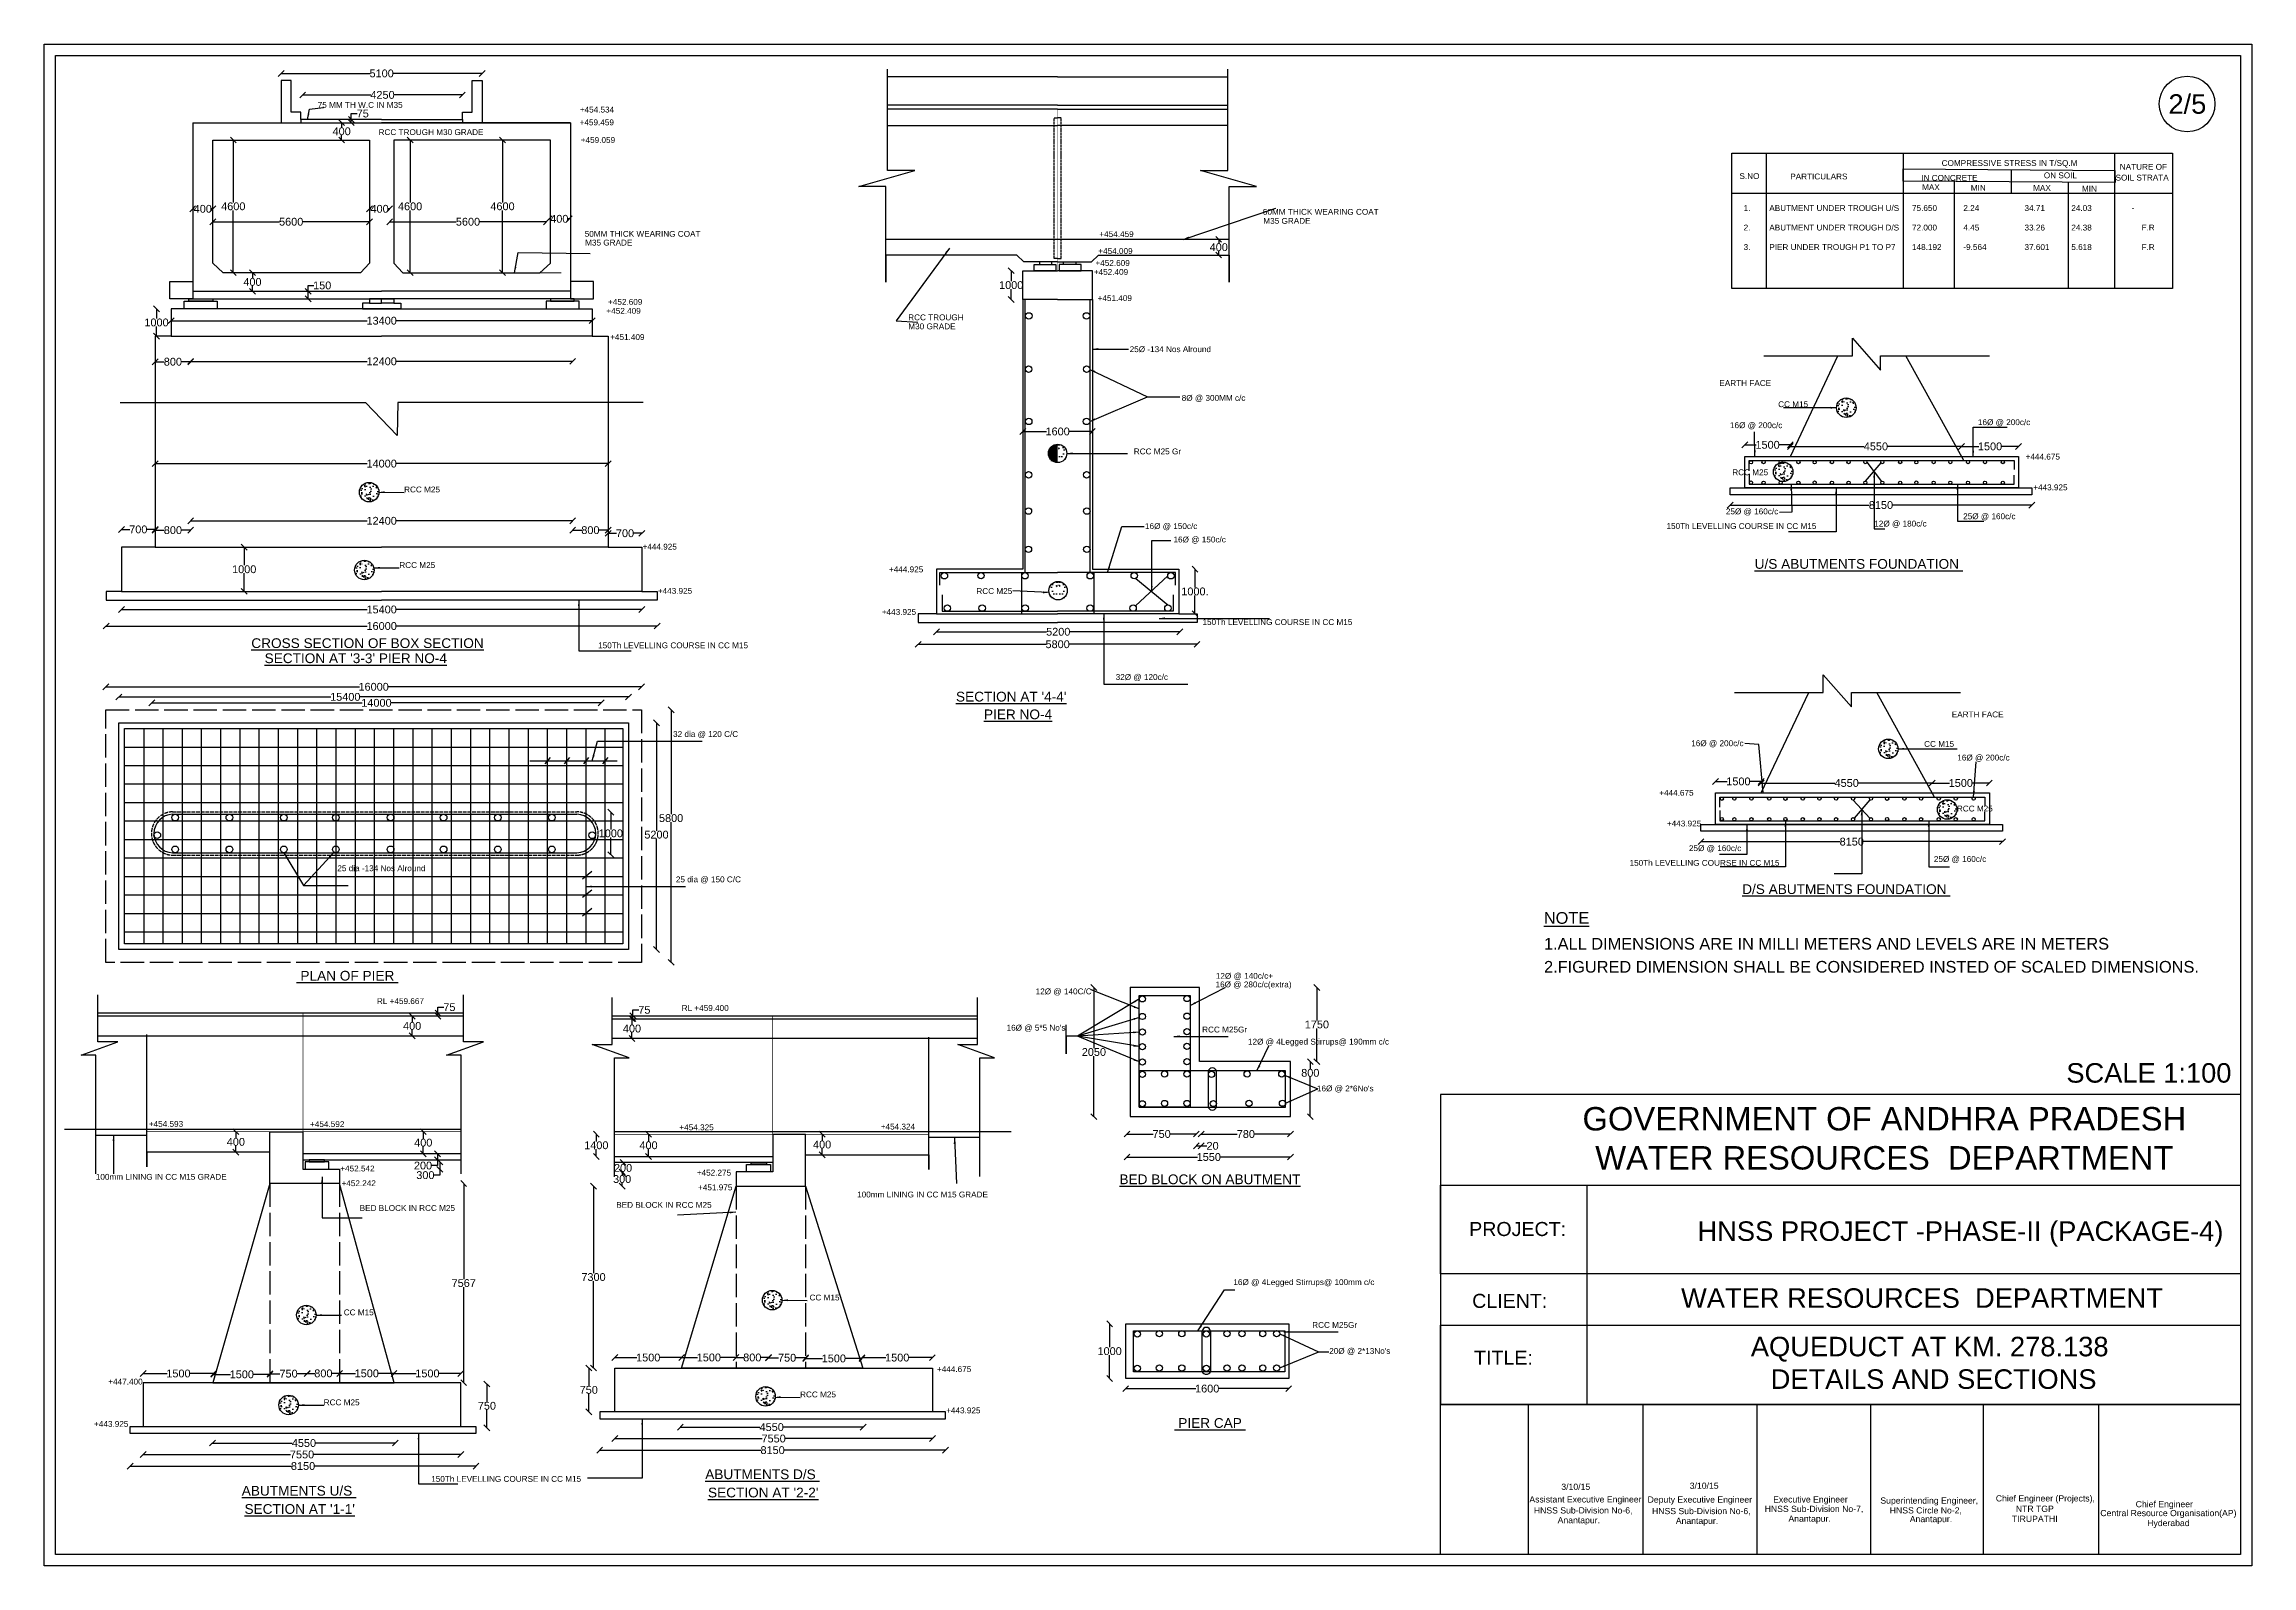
# Model space of a CAD drawing. Header units: millimetres. Extents: x 5124 to 3090300, y 2311 to 46023684.
# Drawn here: x 3033708 to 3090300, y 45984668 to 46023684 of the extents above; entities outside this region: 1.
import ezdxf

# ---------------------------------------------------------------- set-up
doc = ezdxf.new("R2010")
doc.units = ezdxf.units.MM
doc.header["$MEASUREMENT"] = 0
doc.linetypes.add('ACAD_ISO02W100', pattern=[15, 12, -3])
for name, color, linetype in [('DIMENSION', 7, 'Continuous'), ('DRAWING', 7, 'Continuous'), ('TEXT', 7, 'Continuous')]:
    doc.layers.add(name, color=color, linetype=linetype)
doc.styles.get("Standard").update_dxf_attribs({"font": 'arial.ttf'})
doc.dimstyles.get("Standard").update_dxf_attribs({"dimtxt": 200, "dimasz": 150, "dimexe": 0.18, "dimexo": 0.0625, "dimgap": 0.09, "dimtad": 0, "dimtih": 1, "dimtoh": 1, "dimdec": 0, "dimzin": 0, "dimdsep": 46, "dimtxsty": 'Standard', "dimblk": 'OBLIQUE', "dimcen": 0.09, "dimse1": 1, "dimse2": 1, "dimadec": 0, "dimazin": 0, "dimtfac": 1, "dimtdec": 0, "dimtofl": 0, "dimtmove": 0, "dimatfit": 3, "dimfxl": 1, "dimtolj": 1, "dimtzin": 0, "dimarcsym": 1})

msp = doc.modelspace()

# ---------------------------------------------------------------- texts
at = {"layer": 'DIMENSION'}
for s, height, p in [('2/5', 500, (3088161.5, 46021899.9)), ('75 MM TH W.C IN M35', 150, (3040719.9, 46022050.9)), ('+454.534', 150, (3047438.4, 46021931.2)), ('RCC TROUGH M30 GRADE', 150, (3042280.4, 46021352.7)), ('+459.459', 150, (3047433.6, 46021603.3)), ('+459.059', 150, (3047463.1, 46021152.1)), ('COMPRESSIVE STRESS IN T/SQ.M', 150, (3082348.4, 46020560.5)), ('S.NO', 150, (3077165, 46020226.6)), ('PARTICULARS', 150, (3078467.1, 46020216.1)), ('IN CONCRETE', 150, (3081825.6, 46020181)), ('MAX', 150, (3081846.2, 46019941)), ('MIN', 150, (3083096, 46019923.7)), ('MAX', 150, (3084692.8, 46019921.9)), ('ON SOIL', 150, (3084968.2, 46020245.5)), ('SOIL STRATA', 150, (3086806.2, 46020187.1)), ('NATURE OF ', 150, (3086914.9, 46020463.6)), ('MIN', 150, (3085942.6, 46019904.6)), ('50MM THICK WEARING COAT ', 150, (3064948.6, 46019309.6)), ('M35 GRADE', 150, (3064960, 46019077.3)), ('50MM THICK WEARING COAT', 150, (3047564.2, 46018745.2)), ('M35 GRADE', 150, (3047575, 46018521)), ('+454.009', 150, (3060730.1, 46018304.9)), ('+454.459', 150, (3060756.6, 46018738.9)), ('+452.409', 150, (3060615.1, 46017768.3)), ('+452.609', 150, (3060656.6, 46017998.3)), ('+451.409', 150, (3060712, 46017096.9)), ('+452.409', 150, (3048120.9, 46016771.2)), ('+452.609', 150, (3048162.5, 46017001.3)), ('RCC TROUGH ', 150, (3055856.6, 46016603.9)), ('+451.409', 150, (3048217.8, 46016099.8)), ('M30 GRADE', 150, (3055860.1, 46016373.1)), ('25Ø -134 Nos Alround', 150, (3061533.5, 46015787.5)), ('EARTH FACE', 150, (3076649.9, 46014919.4)), ('8Ø @ 300MM c/c ', 150, (3062868.5, 46014539)), (' CC M15  ', 150, (3078099.3, 46014377)), ('16Ø @ 200c/c ', 150, (3076922, 46013838.5)), ('16Ø @ 200c/c ', 150, (3083278, 46013916)), ('RCC M25 Gr', 150, (3061640, 46013167)), ('RCC M25  ', 150, (3076981.4, 46012631.9)), ('+444.675', 150, (3084500.4, 46013032.4)), ('RCC M25', 150, (3042934.6, 46012191)), ('+443.925', 150, (3084696.1, 46012245.4)), ('25Ø @ 160c/c ', 150, (3076817, 46011629)), ('25Ø @ 160c/c ', 150, (3082899.5, 46011504)), ('16Ø @ 150c/c ', 150, (3061926.5, 46011251.3)), ('16Ø @ 150c/c ', 150, (3062657, 46010908)), ('150Th LEVELLING COURSE IN CC M15', 150, (3075294.9, 46011252.3)), ('12Ø @ 180c/c ', 150, (3080621, 46011316.5)), ('+444.925', 150, (3049046.7, 46010724)), ('%%UU/S ABUTMENTS FOUNDATION ', 250, (3077554.4, 46010232.7)), ('RCC M25', 150, (3042812.1, 46010252.8)), ('+444.925', 150, (3055363.1, 46010142.9)), ('+443.925', 150, (3049438.9, 46009591.4)), ('RCC M25', 150, (3057604.4, 46009586.2)), ('+443.925', 150, (3055179.8, 46009051.4)), ('150Th LEVELLING COURSE IN CC M15', 150, (3063400.4, 46008790.8)), ('%%UCROSS SECTION OF BOX SECTION', 250, (3039018.4, 46008200.7)), ('150Th LEVELLING COURSE IN CC M15', 150, (3047908.4, 46008194.5)), ("%%USECTION AT '3-3' PIER NO-4", 250, (3039359.4, 46007814.3)), ("%%USECTION AT '4-4'", 250, (3057081.8, 46006829.2)), ('32Ø @ 120c/c ', 150, (3061175, 46007382)), ('%%UPIER NO-4', 250, (3057799.1, 46006374.9)), ('EARTH FACE', 150, (3082607.5, 46006422.9)), ('32 dia @ 120 C/C', 150, (3049829.6, 46005919.8)), ('16Ø @ 200c/c ', 150, (3075928.5, 46005684.5)), (' CC M15  ', 150, (3081840.9, 46005667.2)), ('16Ø @ 200c/c ', 150, (3082749, 46005317.5)), ('+444.675', 150, (3075109.1, 46004413.4)), ('+443.925', 150, (3075304.8, 46003626.4)), ('RCC M25  ', 150, (3082739.2, 46004010.4)), ('25Ø @ 160c/c ', 150, (3075870, 46002994)), ('25 dia -134 Nos Alround', 150, (3041223, 46002479.5)), ('150Th LEVELLING COURSE IN CC M15', 150, (3074347.9, 46002617.3)), ('25Ø @ 160c/c ', 150, (3082149, 46002717)), ('25 dia @ 150 C/C', 150, (3049901, 46002194.1)), ('%%UD/S ABUTMENTS FOUNDATION ', 250, (3077234.7, 46001893.2)), ('%%U PLAN OF PIER ', 250, (3040180.2, 45999673.9)), ('12Ø @ 140c/c+', 150, (3063743.2, 45999719.8)), ('RL +459.667', 150, (3042237.8, 45999072.9)), ('12Ø @ 140C/C', 150, (3059124.1, 45999322.4)), ('16Ø @ 280c/c(extra)', 150, (3063734.8, 45999500.5)), ('RL +459.400', 150, (3050049.6, 45998896.4)), ("16Ø @ 5*5 No's", 150, (3058378.2, 45998391.3)), ('RCC M25Gr', 150, (3063391.3, 45998344)), ('12Ø @ 4Legged Stirrups@ 190mm c/c', 150, (3064566.8, 45998033)), ("16Ø @ 2*6No's", 150, (3066334.3, 45996834)), ('+454.593', 150, (3036390.8, 45995924.5)), ('+454.592', 150, (3040523.8, 45995919)), ('+454.325', 150, (3049991.6, 45995836.9)), ('+454.324', 150, (3055153.6, 45995855.9)), ('100mm LINING IN CC M15 GRADE', 150, (3035032.2, 45994567.3)), ('+452.542', 150, (3041298.1, 45994780.9)), ('+452.275', 150, (3050437.6, 45994674.2)), ('%%UBED BLOCK ON ABUTMENT', 250, (3061272, 45994453.9)), ('+452.242', 150, (3041330.6, 45994403.6)), ('+451.975', 150, (3050470.1, 45994296.9)), ('100mm LINING IN CC M15 GRADE', 150, (3054547.1, 45994113.9)), ('BED BLOCK IN RCC M25', 150, (3041795.1, 45993767.9)), ('BED BLOCK IN RCC M25', 150, (3048372.4, 45993847.7)), ('16Ø @ 4Legged Stirrups@ 100mm c/c', 150, (3064192.3, 45991867.5)), (' CC M15', 150, (3041329.2, 45991092.2)), (' CC M15', 150, (3053269.7, 45991473.2)), ('RCC M25Gr', 150, (3066212.3, 45990769.2)), ("20Ø @ 2*13No's", 150, (3066648.6, 45990102.9)), ('+444.675', 150, (3056593.6, 45989636.4)), ('+447.400', 150, (3035352.5, 45989317.2)), ('RCC M25', 150, (3053085.1, 45988987.7)), ('+443.925', 150, (3034987.1, 45988232.4)), ('RCC M25', 150, (3040874.1, 45988785.2)), ('+443.925', 150, (3056830.1, 45988578.8)), ('%%U PIER CAP ', 250, (3062682, 45988206.1)), ('%%UABUTMENTS U/S ', 250, (3038773, 45986468.6)), ('150Th LEVELLING COURSE IN CC M15', 150, (3043630.4, 45986822.2)), ('%%UABUTMENTS D/S ', 250, (3050653.9, 45986890.8)), ("%%USECTION AT '1-1'", 250, (3038843.4, 45986000.7)), ("%%USECTION AT '2-2'", 250, (3050724.4, 45986422.9))]:
    msp.add_text(s, height=height, dxfattribs=at).set_placement(p)
at = {"layer": 'DIMENSION', "insert": (3077271.9, 46019556.6), "char_height": 150, "width": 10851.349, "attachment_point": 1}
msp.add_mtext('1.^I ABUTMENT UNDER TROUGH U/S^I  75.650^I    2.24^I^I34.71^I^I24.03^I^I      -\\P\\P2.^I ABUTMENT UNDER TROUGH D/S^I  72.000^I    4.45^I^I33.26^I^I24.38^I^I^IF.R\\P\\P3.^I PIER UNDER TROUGH P1 TO P7^I  148.192^I    -9.564^I^I37.601^I5.618^I^I^IF.R', dxfattribs=at)
at = {"layer": 'TEXT', "color": 7}
for s, p in [('%%UNOTE', (3072150.7, 46001130.2)), ('1.ALL DIMENSIONS ARE IN MILLI METERS AND LEVELS ARE IN METERS', (3072154.9, 46000468.5)), ('2.FIGURED DIMENSION SHALL BE CONSIDERED INSTED OF SCALED DIMENSIONS.', (3072155.4, 45999877.5))]:
    msp.add_text(s, height=300, dxfattribs=at).set_placement(p)
at = {"layer": 'TEXT'}
for s, height, p in [('3/10/15', 158.89, (3072598.9, 45986616.2)), ('3/10/15', 158.89, (3075890.7, 45986643)), ('Assistant Executive Engineer ', 158.888, (3071779.7, 45986292.8)), (' HNSS Sub-Division No-6,', 158.888, (3071832.5, 45986010.9)), ('Deputy Executive Engineer ', 158.888, (3074810.1, 45986288.4)), (' HNSS Sub-Division No-6,', 158.888, (3074861.7, 45985993.7)), (' HNSS Sub-Division No-7,', 158.888, (3077749.4, 45986049.7)), ('Executive Engineer ', 158.888, (3078029, 45986291.8)), ('Superintending Engineer,', 158.888, (3080777.4, 45986263.4)), (' HNSS Circle No-2,', 158.888, (3080956.1, 45986011.4)), ('Chief Engineer (Projects),', 158.888, (3083736.2, 45986319.1)), ('NTR TGP', 158.89, (3084249.3, 45986052.3)), ('Chief Engineer ', 158.888, (3087321.9, 45986170.5)), ('Anantapur.', 158.89, (3072503.8, 45985759.6)), ('Anantapur.', 158.89, (3075533, 45985742.5)), ('Anantapur.', 158.89, (3078420.7, 45985798.4)), ('Anantapur.', 158.89, (3081531.3, 45985788.1)), ('TIRUPATHI', 158.89, (3084149.8, 45985793.8)), ('Central Resource Organisation(AP)', 158.888, (3086414.9, 45985942.1)), ('Hyderabad', 158.89, (3087618.4, 45985686.7))]:
    msp.add_text(s, height=height, dxfattribs=at).set_placement(p)
at = {"layer": 'TEXT', "color": 5}
msp.add_text('D.L.R.B @ KM 134.402-1', height=230, dxfattribs=at).set_placement((308082.8, 114156.4))
at = {"layer": 'TEXT', "color": 7}
for s, insert, char_height, width, attachment_point in [('SCALE 1:100', (3085544.4, 45997557.2), 500, 7921.353, 1), ('GOVERNMENT OF ANDHRA PRADESH\\PWATER RESOURCES  DEPARTMENT', (3080879.1, 45995626.3), 600.63, 17129.216, 5), ('HNSS PROJECT -PHASE-II (PACKAGE-4)', (3082829.4, 45993174.8), 500.525, 17129.216, 5)]:
    msp.add_mtext(s, dxfattribs=dict(at, insert=insert, char_height=char_height, width=width, attachment_point=attachment_point))
at = {"layer": 'TEXT', "attachment_point": 1}
for s, insert, char_height, width in [('PROJECT:', (3070236.8, 45993484.4), 359.59, 3355.137), ('WATER RESOURCES  DEPARTMENT\\P', (3075667.9, 45991784.8), 500.525, 15537.666), ('CLIENT:', (3070313, 45991642), 359.59, 3355.137), ('TITLE:', (3070361.8, 45990185.5), 359.59, 1949.94), ('\\pi3198.9;AQUEDUCT AT KM. 278.138\\P\\pi3513.2; DETAILS AND SECTIONS', (3074257.7, 45990541.2), 500.525, 15537.666)]:
    msp.add_mtext(s, dxfattribs=dict(at, insert=insert, char_height=char_height, width=width))

# ---------------------------------------------------------------- blocks, each defined once
blk = doc.blocks.new('_Oblique')
at = {"color": 0, "linetype": 'ByBlock', "lineweight": -2}
blk.add_line((-0.5, -0.5), (0.5, 0.5), dxfattribs=at)
blk = doc.blocks.new('*D4')
at = {"layer": 'Defpoints', "color": 0, "transparency": 16777216}
for p in [(3037516, 46019032), (3038033, 46019461), (3038033, 46019032)]:
    blk.add_point(p, dxfattribs=at)
at = {"layer": 'DIMENSION', "color": 0, "lineweight": -2, "transparency": 16777216}
for p, q in [((3037516, 46019461), (3037550, 46019461)), ((3038033, 46019461), (3037999, 46019461))]:
    blk.add_line(p, q, dxfattribs=at)
at = {"layer": 'DIMENSION', "color": 0, "lineweight": -2, "transparency": 16777216, "xscale": 150, "yscale": 150, "zscale": 150, "rotation": 180}
blk.add_blockref('_Oblique', (3037516, 46019461), dxfattribs=at)
at = {"layer": 'DIMENSION', "color": 0, "lineweight": -2, "transparency": 16777216, "xscale": 150, "yscale": 150, "zscale": 150}
blk.add_blockref('_Oblique', (3038033, 46019461), dxfattribs=at)
at = {"layer": 'DIMENSION', "color": 0, "transparency": 16777216, "insert": (3037774, 46019461), "char_height": 200, "attachment_point": 5}
blk.add_mtext('\\A1;400', dxfattribs=at)
blk = doc.blocks.new('*D5')
at = {"layer": 'Defpoints', "color": 0, "transparency": 16777216}
for p in [(3038522, 46021225), (3038522, 46017824), (3038556, 46017824)]:
    blk.add_point(p, dxfattribs=at)
at = {"layer": 'DIMENSION', "color": 0, "lineweight": -2, "transparency": 16777216}
for p, q in [((3038556, 46021225), (3038556, 46019627)), ((3038556, 46017824), (3038556, 46019423))]:
    blk.add_line(p, q, dxfattribs=at)
at = {"layer": 'DIMENSION', "color": 0, "lineweight": -2, "transparency": 16777216, "xscale": 150, "yscale": 150, "zscale": 150}
for p, rotation in [((3038556, 46021225), 90), ((3038556, 46017824), 270)]:
    blk.add_blockref('_Oblique', p, dxfattribs=dict(at, rotation=rotation))
at = {"layer": 'DIMENSION', "color": 0, "transparency": 16777216, "insert": (3038556, 46019525), "char_height": 200, "attachment_point": 5}
blk.add_mtext('\\A1;4600', dxfattribs=at)
blk = doc.blocks.new('*D6')
at = {"layer": 'Defpoints', "color": 0, "transparency": 16777216}
for p in [(3038033, 46019156), (3042047, 46019156), (3042047, 46019130)]:
    blk.add_point(p, dxfattribs=at)
at = {"layer": 'DIMENSION', "color": 0, "lineweight": -2, "transparency": 16777216}
for p, q in [((3038033, 46019130), (3039742, 46019130)), ((3042047, 46019130), (3040339, 46019130))]:
    blk.add_line(p, q, dxfattribs=at)
at = {"layer": 'DIMENSION', "color": 0, "lineweight": -2, "transparency": 16777216, "xscale": 150, "yscale": 150, "zscale": 150, "rotation": 180}
blk.add_blockref('_Oblique', (3038033, 46019130), dxfattribs=at)
at = {"layer": 'DIMENSION', "color": 0, "lineweight": -2, "transparency": 16777216, "xscale": 150, "yscale": 150, "zscale": 150}
blk.add_blockref('_Oblique', (3042047, 46019130), dxfattribs=at)
at = {"layer": 'DIMENSION', "color": 0, "transparency": 16777216, "insert": (3040040, 46019130), "char_height": 200, "attachment_point": 5}
blk.add_mtext('\\A1;5600', dxfattribs=at)
blk = doc.blocks.new('*D7')
at = {"layer": 'Defpoints', "color": 0, "transparency": 16777216}
for p in [(3042047, 46019032), (3042565, 46019461), (3042565, 46019032)]:
    blk.add_point(p, dxfattribs=at)
at = {"layer": 'DIMENSION', "color": 0, "lineweight": -2, "transparency": 16777216}
for p, q in [((3042047, 46019461), (3042081, 46019461)), ((3042565, 46019461), (3042531, 46019461))]:
    blk.add_line(p, q, dxfattribs=at)
at = {"layer": 'DIMENSION', "color": 0, "lineweight": -2, "transparency": 16777216, "xscale": 150, "yscale": 150, "zscale": 150, "rotation": 180}
blk.add_blockref('_Oblique', (3042047, 46019461), dxfattribs=at)
at = {"layer": 'DIMENSION', "color": 0, "lineweight": -2, "transparency": 16777216, "xscale": 150, "yscale": 150, "zscale": 150}
blk.add_blockref('_Oblique', (3042565, 46019461), dxfattribs=at)
at = {"layer": 'DIMENSION', "color": 0, "transparency": 16777216, "insert": (3042306, 46019461), "char_height": 200, "attachment_point": 5}
blk.add_mtext('\\A1;400', dxfattribs=at)
blk = doc.blocks.new('*D8')
at = {"layer": 'Defpoints', "color": 0, "transparency": 16777216}
for p in [(3043054, 46021225), (3043054, 46017824), (3043088, 46017824)]:
    blk.add_point(p, dxfattribs=at)
at = {"layer": 'DIMENSION', "color": 0, "lineweight": -2, "transparency": 16777216}
for p, q in [((3043088, 46021225), (3043088, 46019627)), ((3043088, 46017824), (3043088, 46019423))]:
    blk.add_line(p, q, dxfattribs=at)
at = {"layer": 'DIMENSION', "color": 0, "lineweight": -2, "transparency": 16777216, "xscale": 150, "yscale": 150, "zscale": 150}
for p, rotation in [((3043088, 46021225), 90), ((3043088, 46017824), 270)]:
    blk.add_blockref('_Oblique', p, dxfattribs=dict(at, rotation=rotation))
at = {"layer": 'DIMENSION', "color": 0, "transparency": 16777216, "insert": (3043088, 46019525), "char_height": 200, "attachment_point": 5}
blk.add_mtext('\\A1;4600', dxfattribs=at)
blk = doc.blocks.new('*D9')
at = {"layer": 'Defpoints', "color": 0, "transparency": 16777216}
for p in [(3042565, 46019156), (3046579, 46019156), (3046579, 46019130)]:
    blk.add_point(p, dxfattribs=at)
at = {"layer": 'DIMENSION', "color": 0, "lineweight": -2, "transparency": 16777216}
for p, q in [((3042565, 46019130), (3044273, 46019130)), ((3046579, 46019130), (3044870, 46019130))]:
    blk.add_line(p, q, dxfattribs=at)
at = {"layer": 'DIMENSION', "color": 0, "lineweight": -2, "transparency": 16777216, "xscale": 150, "yscale": 150, "zscale": 150, "rotation": 180}
blk.add_blockref('_Oblique', (3042565, 46019130), dxfattribs=at)
at = {"layer": 'DIMENSION', "color": 0, "lineweight": -2, "transparency": 16777216, "xscale": 150, "yscale": 150, "zscale": 150}
blk.add_blockref('_Oblique', (3046579, 46019130), dxfattribs=at)
at = {"layer": 'DIMENSION', "color": 0, "transparency": 16777216, "insert": (3044572, 46019130), "char_height": 200, "attachment_point": 5}
blk.add_mtext('\\A1;5600', dxfattribs=at)
blk = doc.blocks.new('*D10')
at = {"layer": 'Defpoints', "color": 0, "transparency": 16777216}
for p in [(3047171, 46019205), (3046654, 46018776), (3047171, 46018776)]:
    blk.add_point(p, dxfattribs=at)
at = {"layer": 'DIMENSION', "color": 0, "lineweight": -2, "transparency": 16777216}
for p, q in [((3046654, 46019205), (3046688, 46019205)), ((3047171, 46019205), (3047137, 46019205))]:
    blk.add_line(p, q, dxfattribs=at)
at = {"layer": 'DIMENSION', "color": 0, "lineweight": -2, "transparency": 16777216, "xscale": 150, "yscale": 150, "zscale": 150, "rotation": 180}
blk.add_blockref('_Oblique', (3046654, 46019205), dxfattribs=at)
at = {"layer": 'DIMENSION', "color": 0, "lineweight": -2, "transparency": 16777216, "xscale": 150, "yscale": 150, "zscale": 150}
blk.add_blockref('_Oblique', (3047171, 46019205), dxfattribs=at)
at = {"layer": 'DIMENSION', "color": 0, "transparency": 16777216, "insert": (3046913, 46019205), "char_height": 200, "attachment_point": 5}
blk.add_mtext('\\A1;400', dxfattribs=at)
blk = doc.blocks.new('*D11')
at = {"layer": 'Defpoints', "color": 0, "transparency": 16777216}
for p in [(3040376, 46017347), (3040473, 46017347), (3040376, 46017155)]:
    blk.add_point(p, dxfattribs=at)
at = {"layer": 'DIMENSION', "color": 0, "lineweight": -2, "transparency": 16777216}
for p, q in [((3040473, 46017347), (3040473, 46017497)), ((3040473, 46017497), (3040623, 46017497)), ((3040473, 46017155), (3040473, 46017347))]:
    blk.add_line(p, q, dxfattribs=at)
at = {"layer": 'DIMENSION', "color": 0, "lineweight": -2, "transparency": 16777216, "xscale": 150, "yscale": 150, "zscale": 150}
for p, rotation in [((3040473, 46017347), 90), ((3040473, 46017155), 270)]:
    blk.add_blockref('_Oblique', p, dxfattribs=dict(at, rotation=rotation))
at = {"layer": 'DIMENSION', "color": 0, "transparency": 16777216, "insert": (3040835, 46017497), "char_height": 200, "attachment_point": 5}
blk.add_mtext('\\A1;150', dxfattribs=at)
blk = doc.blocks.new('*D12')
at = {"layer": 'Defpoints', "color": 0, "transparency": 16777216}
for p in [(3039047, 46017824), (3039059, 46017824), (3039059, 46017347)]:
    blk.add_point(p, dxfattribs=at)
at = {"layer": 'DIMENSION', "color": 0, "lineweight": -2, "transparency": 16777216}
for p, q in [((3039047, 46017824), (3039047, 46017688)), ((3039047, 46017347), (3039047, 46017483))]:
    blk.add_line(p, q, dxfattribs=at)
at = {"layer": 'DIMENSION', "color": 0, "lineweight": -2, "transparency": 16777216, "xscale": 150, "yscale": 150, "zscale": 150}
for p, rotation in [((3039047, 46017824), 90), ((3039047, 46017347), 270)]:
    blk.add_blockref('_Oblique', p, dxfattribs=dict(at, rotation=rotation))
at = {"layer": 'DIMENSION', "color": 0, "transparency": 16777216, "insert": (3039047, 46017586), "char_height": 200, "attachment_point": 5}
blk.add_mtext('\\A1;400', dxfattribs=at)
blk = doc.blocks.new('*D13')
at = {"layer": 'Defpoints', "color": 0, "transparency": 16777216}
for p in [(3044935, 46022933), (3039783, 46022756), (3044935, 46022756)]:
    blk.add_point(p, dxfattribs=at)
at = {"layer": 'DIMENSION', "color": 0, "lineweight": -2, "transparency": 16777216}
for p, q in [((3039783, 46022933), (3042061, 46022933)), ((3044935, 46022933), (3042657, 46022933))]:
    blk.add_line(p, q, dxfattribs=at)
at = {"layer": 'DIMENSION', "color": 0, "lineweight": -2, "transparency": 16777216, "xscale": 150, "yscale": 150, "zscale": 150, "rotation": 180}
blk.add_blockref('_Oblique', (3039783, 46022933), dxfattribs=at)
at = {"layer": 'DIMENSION', "color": 0, "lineweight": -2, "transparency": 16777216, "xscale": 150, "yscale": 150, "zscale": 150}
blk.add_blockref('_Oblique', (3044935, 46022933), dxfattribs=at)
at = {"layer": 'DIMENSION', "color": 0, "transparency": 16777216, "insert": (3042359, 46022933), "char_height": 200, "attachment_point": 5}
blk.add_mtext('\\A1;5100', dxfattribs=at)
blk = doc.blocks.new('*D14')
at = {"layer": 'Defpoints', "color": 0, "transparency": 16777216}
for p in [(3044428, 46022382), (3040333, 46021941), (3044428, 46021941)]:
    blk.add_point(p, dxfattribs=at)
at = {"layer": 'DIMENSION', "color": 0, "lineweight": -2, "transparency": 16777216}
for p, q in [((3040333, 46022382), (3042078, 46022382)), ((3044428, 46022382), (3042683, 46022382))]:
    blk.add_line(p, q, dxfattribs=at)
at = {"layer": 'DIMENSION', "color": 0, "lineweight": -2, "transparency": 16777216, "xscale": 150, "yscale": 150, "zscale": 150, "rotation": 180}
blk.add_blockref('_Oblique', (3040333, 46022382), dxfattribs=at)
at = {"layer": 'DIMENSION', "color": 0, "lineweight": -2, "transparency": 16777216, "xscale": 150, "yscale": 150, "zscale": 150}
blk.add_blockref('_Oblique', (3044428, 46022382), dxfattribs=at)
at = {"layer": 'DIMENSION', "color": 0, "transparency": 16777216, "insert": (3042381, 46022382), "char_height": 200, "attachment_point": 5}
blk.add_mtext('\\A1;4250', dxfattribs=at)
blk = doc.blocks.new('*D15')
at = {"layer": 'Defpoints', "color": 0, "transparency": 16777216}
for p in [(3041497, 46021754), (3041497, 46021670), (3041581, 46021754)]:
    blk.add_point(p, dxfattribs=at)
at = {"layer": 'DIMENSION', "color": 0, "lineweight": -2, "transparency": 16777216}
for p, q in [((3041581, 46021754), (3041581, 46021904)), ((3041581, 46021904), (3041731, 46021904)), ((3041581, 46021670), (3041581, 46021754))]:
    blk.add_line(p, q, dxfattribs=at)
at = {"layer": 'DIMENSION', "color": 0, "lineweight": -2, "transparency": 16777216, "xscale": 150, "yscale": 150, "zscale": 150}
for p, rotation in [((3041581, 46021754), 90), ((3041581, 46021670), 270)]:
    blk.add_blockref('_Oblique', p, dxfattribs=dict(at, rotation=rotation))
at = {"layer": 'DIMENSION', "color": 0, "transparency": 16777216, "insert": (3041874, 46021904), "char_height": 200, "attachment_point": 5}
blk.add_mtext('\\A1;75', dxfattribs=at)
blk = doc.blocks.new('*D16')
at = {"layer": 'Defpoints', "color": 0, "transparency": 16777216}
for p in [(3041083, 46021670), (3041083, 46021225), (3041334, 46021670)]:
    blk.add_point(p, dxfattribs=at)
at = {"layer": 'DIMENSION', "color": 0, "lineweight": -2, "transparency": 16777216}
for p, q in [((3041334, 46021670), (3041334, 46021550)), ((3041334, 46021225), (3041334, 46021346))]:
    blk.add_line(p, q, dxfattribs=at)
at = {"layer": 'DIMENSION', "color": 0, "lineweight": -2, "transparency": 16777216, "xscale": 150, "yscale": 150, "zscale": 150}
for p, rotation in [((3041334, 46021670), 90), ((3041334, 46021225), 270)]:
    blk.add_blockref('_Oblique', p, dxfattribs=dict(at, rotation=rotation))
at = {"layer": 'DIMENSION', "color": 0, "transparency": 16777216, "insert": (3041334, 46021448), "char_height": 200, "attachment_point": 5}
blk.add_mtext('\\A1;400', dxfattribs=at)
blk = doc.blocks.new('*D17')
at = {"layer": 'Defpoints', "color": 0, "transparency": 16777216}
for p in [(3063376, 46018679), (3063376, 46018277), (3063817, 46018277)]:
    blk.add_point(p, dxfattribs=at)
at = {"layer": 'DIMENSION', "color": 0, "lineweight": -2, "transparency": 16777216}
for p, q in [((3063817, 46018679), (3063817, 46018580)), ((3063817, 46018277), (3063817, 46018376))]:
    blk.add_line(p, q, dxfattribs=at)
at = {"layer": 'DIMENSION', "color": 0, "lineweight": -2, "transparency": 16777216, "xscale": 150, "yscale": 150, "zscale": 150}
for p, rotation in [((3063817, 46018679), 90), ((3063817, 46018277), 270)]:
    blk.add_blockref('_Oblique', p, dxfattribs=dict(at, rotation=rotation))
at = {"layer": 'DIMENSION', "color": 0, "transparency": 16777216, "insert": (3063817, 46018478), "char_height": 200, "attachment_point": 5}
blk.add_mtext('\\A1;400', dxfattribs=at)
blk = doc.blocks.new('*D18')
at = {"layer": 'Defpoints', "color": 0, "transparency": 16777216}
for p in [(3058497, 46017876), (3058796, 46017876), (3058796, 46017135)]:
    blk.add_point(p, dxfattribs=at)
at = {"layer": 'DIMENSION', "color": 0, "lineweight": -2, "transparency": 16777216}
for p, q in [((3058497, 46017876), (3058497, 46017608)), ((3058497, 46017135), (3058497, 46017403))]:
    blk.add_line(p, q, dxfattribs=at)
at = {"layer": 'DIMENSION', "color": 0, "lineweight": -2, "transparency": 16777216, "xscale": 150, "yscale": 150, "zscale": 150}
for p, rotation in [((3058497, 46017876), 90), ((3058497, 46017135), 270)]:
    blk.add_blockref('_Oblique', p, dxfattribs=dict(at, rotation=rotation))
at = {"layer": 'DIMENSION', "color": 0, "transparency": 16777216, "insert": (3058497, 46017505), "char_height": 200, "attachment_point": 5}
blk.add_mtext('\\A1;1000', dxfattribs=at)
blk = doc.blocks.new('*D19')
at = {"layer": 'Defpoints', "color": 0, "transparency": 16777216}
for p in [(3058796, 46013741), (3060578, 46013753), (3060578, 46013741)]:
    blk.add_point(p, dxfattribs=at)
at = {"layer": 'DIMENSION', "color": 0, "lineweight": -2, "transparency": 16777216}
for p, q in [((3058796, 46013753), (3059398, 46013753)), ((3060578, 46013753), (3059976, 46013753))]:
    blk.add_line(p, q, dxfattribs=at)
at = {"layer": 'DIMENSION', "color": 0, "lineweight": -2, "transparency": 16777216, "xscale": 150, "yscale": 150, "zscale": 150, "rotation": 180}
blk.add_blockref('_Oblique', (3058796, 46013753), dxfattribs=at)
at = {"layer": 'DIMENSION', "color": 0, "lineweight": -2, "transparency": 16777216, "xscale": 150, "yscale": 150, "zscale": 150}
blk.add_blockref('_Oblique', (3060578, 46013753), dxfattribs=at)
at = {"layer": 'DIMENSION', "color": 0, "transparency": 16777216, "insert": (3059687, 46013753), "char_height": 200, "attachment_point": 5}
blk.add_mtext('\\A1;1600', dxfattribs=at)
blk = doc.blocks.new('*D20')
at = {"layer": 'Defpoints', "color": 0, "transparency": 16777216}
for p in [(3056583, 46008853), (3062822, 46008853), (3062822, 46008617)]:
    blk.add_point(p, dxfattribs=at)
at = {"layer": 'DIMENSION', "color": 0, "lineweight": -2, "transparency": 16777216}
for p, q in [((3056583, 46008617), (3059404, 46008617)), ((3062822, 46008617), (3060001, 46008617))]:
    blk.add_line(p, q, dxfattribs=at)
at = {"layer": 'DIMENSION', "color": 0, "lineweight": -2, "transparency": 16777216, "xscale": 150, "yscale": 150, "zscale": 150, "rotation": 180}
blk.add_blockref('_Oblique', (3056583, 46008617), dxfattribs=at)
at = {"layer": 'DIMENSION', "color": 0, "lineweight": -2, "transparency": 16777216, "xscale": 150, "yscale": 150, "zscale": 150}
blk.add_blockref('_Oblique', (3062822, 46008617), dxfattribs=at)
at = {"layer": 'DIMENSION', "color": 0, "transparency": 16777216, "insert": (3059703, 46008617), "char_height": 200, "attachment_point": 5}
blk.add_mtext('\\A1;5200', dxfattribs=at)
blk = doc.blocks.new('*D21')
at = {"layer": 'Defpoints', "color": 0, "transparency": 16777216}
for p in [(3056114, 46008853), (3063260, 46008853), (3063260, 46008296)]:
    blk.add_point(p, dxfattribs=at)
at = {"layer": 'DIMENSION', "color": 0, "lineweight": -2, "transparency": 16777216}
for p, q in [((3056114, 46008296), (3059389, 46008296)), ((3063260, 46008296), (3059986, 46008296))]:
    blk.add_line(p, q, dxfattribs=at)
at = {"layer": 'DIMENSION', "color": 0, "lineweight": -2, "transparency": 16777216, "xscale": 150, "yscale": 150, "zscale": 150, "rotation": 180}
blk.add_blockref('_Oblique', (3056114, 46008296), dxfattribs=at)
at = {"layer": 'DIMENSION', "color": 0, "lineweight": -2, "transparency": 16777216, "xscale": 150, "yscale": 150, "zscale": 150}
blk.add_blockref('_Oblique', (3063260, 46008296), dxfattribs=at)
at = {"layer": 'DIMENSION', "color": 0, "transparency": 16777216, "insert": (3059687, 46008296), "char_height": 200, "attachment_point": 5}
blk.add_mtext('\\A1;5800', dxfattribs=at)
blk = doc.blocks.new('*D22')
at = {"layer": 'Defpoints', "color": 0, "transparency": 16777216}
for p in [(3062791, 46010221), (3063207, 46010221), (3062791, 46009080)]:
    blk.add_point(p, dxfattribs=at)
at = {"layer": 'DIMENSION', "color": 0, "lineweight": -2, "transparency": 16777216}
for p, q in [((3063207, 46010221), (3063207, 46009753)), ((3063207, 46009080), (3063207, 46009549))]:
    blk.add_line(p, q, dxfattribs=at)
at = {"layer": 'DIMENSION', "color": 0, "lineweight": -2, "transparency": 16777216, "xscale": 150, "yscale": 150, "zscale": 150}
for p, rotation in [((3063207, 46010221), 90), ((3063207, 46009080), 270)]:
    blk.add_blockref('_Oblique', p, dxfattribs=dict(at, rotation=rotation))
at = {"layer": 'DIMENSION', "color": 0, "transparency": 16777216, "insert": (3063207, 46009651), "char_height": 200, "attachment_point": 5}
blk.add_mtext('\\A1;1000.', dxfattribs=at)
blk = doc.blocks.new('*D23')
at = {"layer": 'Defpoints', "color": 0, "transparency": 16777216}
for p in [(3077302, 46013410), (3077302, 46013115), (3078471, 46013115)]:
    blk.add_point(p, dxfattribs=at)
at = {"layer": 'DIMENSION', "color": 0, "lineweight": -2, "transparency": 16777216}
for p, q in [((3077302, 46013410), (3077597, 46013410)), ((3078471, 46013410), (3078175, 46013410))]:
    blk.add_line(p, q, dxfattribs=at)
at = {"layer": 'DIMENSION', "color": 0, "lineweight": -2, "transparency": 16777216, "xscale": 150, "yscale": 150, "zscale": 150, "rotation": 180}
blk.add_blockref('_Oblique', (3077302, 46013410), dxfattribs=at)
at = {"layer": 'DIMENSION', "color": 0, "lineweight": -2, "transparency": 16777216, "xscale": 150, "yscale": 150, "zscale": 150}
blk.add_blockref('_Oblique', (3078471, 46013410), dxfattribs=at)
at = {"layer": 'DIMENSION', "color": 0, "transparency": 16777216, "insert": (3077886, 46013410), "char_height": 200, "attachment_point": 5}
blk.add_mtext('\\A1;1500', dxfattribs=at)
blk = doc.blocks.new('*D24')
at = {"layer": 'Defpoints', "color": 0, "transparency": 16777216}
for p in [(3082855, 46013370), (3078471, 46013115), (3082855, 46013115)]:
    blk.add_point(p, dxfattribs=at)
at = {"layer": 'DIMENSION', "color": 0, "lineweight": -2, "transparency": 16777216}
for p, q in [((3078471, 46013370), (3080360, 46013370)), ((3082855, 46013370), (3080965, 46013370))]:
    blk.add_line(p, q, dxfattribs=at)
at = {"layer": 'DIMENSION', "color": 0, "lineweight": -2, "transparency": 16777216, "xscale": 150, "yscale": 150, "zscale": 150, "rotation": 180}
blk.add_blockref('_Oblique', (3078471, 46013370), dxfattribs=at)
at = {"layer": 'DIMENSION', "color": 0, "lineweight": -2, "transparency": 16777216, "xscale": 150, "yscale": 150, "zscale": 150}
blk.add_blockref('_Oblique', (3082855, 46013370), dxfattribs=at)
at = {"layer": 'DIMENSION', "color": 0, "transparency": 16777216, "insert": (3080663, 46013370), "char_height": 200, "attachment_point": 5}
blk.add_mtext('\\A1;4550', dxfattribs=at)
blk = doc.blocks.new('*D25')
at = {"layer": 'Defpoints', "color": 0, "transparency": 16777216}
for p in [(3082855, 46013370), (3084320, 46013370), (3084320, 46013370)]:
    blk.add_point(p, dxfattribs=at)
at = {"layer": 'DIMENSION', "color": 0, "lineweight": -2, "transparency": 16777216}
for p, q in [((3082855, 46013370), (3083299, 46013370)), ((3084320, 46013370), (3083877, 46013370))]:
    blk.add_line(p, q, dxfattribs=at)
at = {"layer": 'DIMENSION', "color": 0, "lineweight": -2, "transparency": 16777216, "xscale": 150, "yscale": 150, "zscale": 150, "rotation": 180}
blk.add_blockref('_Oblique', (3082855, 46013370), dxfattribs=at)
at = {"layer": 'DIMENSION', "color": 0, "lineweight": -2, "transparency": 16777216, "xscale": 150, "yscale": 150, "zscale": 150}
blk.add_blockref('_Oblique', (3084320, 46013370), dxfattribs=at)
at = {"layer": 'DIMENSION', "color": 0, "transparency": 16777216, "insert": (3083588, 46013370), "char_height": 200, "attachment_point": 5}
blk.add_mtext('\\A1;1500', dxfattribs=at)
blk = doc.blocks.new('*D26')
at = {"layer": 'Defpoints', "color": 0, "transparency": 16777216}
for p in [(3076926, 46012133), (3084658, 46012133), (3084658, 46011866)]:
    blk.add_point(p, dxfattribs=at)
at = {"layer": 'DIMENSION', "color": 0, "lineweight": -2, "transparency": 16777216}
for p, q in [((3076926, 46011866), (3080494, 46011866)), ((3084658, 46011866), (3081091, 46011866))]:
    blk.add_line(p, q, dxfattribs=at)
at = {"layer": 'DIMENSION', "color": 0, "lineweight": -2, "transparency": 16777216, "xscale": 150, "yscale": 150, "zscale": 150, "rotation": 180}
blk.add_blockref('_Oblique', (3076926, 46011866), dxfattribs=at)
at = {"layer": 'DIMENSION', "color": 0, "lineweight": -2, "transparency": 16777216, "xscale": 150, "yscale": 150, "zscale": 150}
blk.add_blockref('_Oblique', (3084658, 46011866), dxfattribs=at)
at = {"layer": 'DIMENSION', "color": 0, "transparency": 16777216, "insert": (3080792, 46011866), "char_height": 200, "attachment_point": 5}
blk.add_mtext('\\A1;8150', dxfattribs=at)
blk = doc.blocks.new('*D28')
at = {"layer": 'Defpoints', "color": 0, "transparency": 16777216}
for p in [(3076553, 46004780), (3076553, 46004485), (3077722, 46004485)]:
    blk.add_point(p, dxfattribs=at)
at = {"layer": 'DIMENSION', "color": 0, "lineweight": -2, "transparency": 16777216}
for p, q in [((3076553, 46004780), (3076849, 46004780)), ((3077722, 46004780), (3077427, 46004780))]:
    blk.add_line(p, q, dxfattribs=at)
at = {"layer": 'DIMENSION', "color": 0, "lineweight": -2, "transparency": 16777216, "xscale": 150, "yscale": 150, "zscale": 150, "rotation": 180}
blk.add_blockref('_Oblique', (3076553, 46004780), dxfattribs=at)
at = {"layer": 'DIMENSION', "color": 0, "lineweight": -2, "transparency": 16777216, "xscale": 150, "yscale": 150, "zscale": 150}
blk.add_blockref('_Oblique', (3077722, 46004780), dxfattribs=at)
at = {"layer": 'DIMENSION', "color": 0, "transparency": 16777216, "insert": (3077138, 46004780), "char_height": 200, "attachment_point": 5}
blk.add_mtext('\\A1;1500', dxfattribs=at)
blk = doc.blocks.new('*D29')
at = {"layer": 'Defpoints', "color": 0, "transparency": 16777216}
for p in [(3077722, 46004485), (3082107, 46004740), (3082107, 46004485)]:
    blk.add_point(p, dxfattribs=at)
at = {"layer": 'DIMENSION', "color": 0, "lineweight": -2, "transparency": 16777216}
for p, q in [((3077722, 46004740), (3079612, 46004740)), ((3082107, 46004740), (3080217, 46004740))]:
    blk.add_line(p, q, dxfattribs=at)
at = {"layer": 'DIMENSION', "color": 0, "lineweight": -2, "transparency": 16777216, "xscale": 150, "yscale": 150, "zscale": 150, "rotation": 180}
blk.add_blockref('_Oblique', (3077722, 46004740), dxfattribs=at)
at = {"layer": 'DIMENSION', "color": 0, "lineweight": -2, "transparency": 16777216, "xscale": 150, "yscale": 150, "zscale": 150}
blk.add_blockref('_Oblique', (3082107, 46004740), dxfattribs=at)
at = {"layer": 'DIMENSION', "color": 0, "transparency": 16777216, "insert": (3079914, 46004740), "char_height": 200, "attachment_point": 5}
blk.add_mtext('\\A1;4550', dxfattribs=at)
blk = doc.blocks.new('*D27')
at = {"layer": 'Defpoints', "color": 0, "transparency": 16777216}
for p in [(3082107, 46004740), (3083572, 46004740), (3083572, 46004740)]:
    blk.add_point(p, dxfattribs=at)
at = {"layer": 'DIMENSION', "color": 0, "lineweight": -2, "transparency": 16777216}
for p, q in [((3082107, 46004740), (3082550, 46004740)), ((3083572, 46004740), (3083128, 46004740))]:
    blk.add_line(p, q, dxfattribs=at)
at = {"layer": 'DIMENSION', "color": 0, "lineweight": -2, "transparency": 16777216, "xscale": 150, "yscale": 150, "zscale": 150, "rotation": 180}
blk.add_blockref('_Oblique', (3082107, 46004740), dxfattribs=at)
at = {"layer": 'DIMENSION', "color": 0, "lineweight": -2, "transparency": 16777216, "xscale": 150, "yscale": 150, "zscale": 150}
blk.add_blockref('_Oblique', (3083572, 46004740), dxfattribs=at)
at = {"layer": 'DIMENSION', "color": 0, "transparency": 16777216, "insert": (3082839, 46004740), "char_height": 200, "attachment_point": 5}
blk.add_mtext('\\A1;1500', dxfattribs=at)
blk = doc.blocks.new('*D30')
at = {"layer": 'Defpoints', "color": 0, "transparency": 16777216}
for p in [(3076178, 46003503), (3083909, 46003503), (3083909, 46003236)]:
    blk.add_point(p, dxfattribs=at)
at = {"layer": 'DIMENSION', "color": 0, "lineweight": -2, "transparency": 16777216}
for p, q in [((3076178, 46003236), (3079745, 46003236)), ((3083909, 46003236), (3080342, 46003236))]:
    blk.add_line(p, q, dxfattribs=at)
at = {"layer": 'DIMENSION', "color": 0, "lineweight": -2, "transparency": 16777216, "xscale": 150, "yscale": 150, "zscale": 150, "rotation": 180}
blk.add_blockref('_Oblique', (3076178, 46003236), dxfattribs=at)
at = {"layer": 'DIMENSION', "color": 0, "lineweight": -2, "transparency": 16777216, "xscale": 150, "yscale": 150, "zscale": 150}
blk.add_blockref('_Oblique', (3083909, 46003236), dxfattribs=at)
at = {"layer": 'DIMENSION', "color": 0, "transparency": 16777216, "insert": (3080044, 46003236), "char_height": 200, "attachment_point": 5}
blk.add_mtext('\\A1;8150', dxfattribs=at)
blk = doc.blocks.new('*D31')
at = {"layer": 'Defpoints', "color": 0, "transparency": 16777216}
for p in [(3063327, 45999499), (3066333, 45999499), (3063327, 45997597)]:
    blk.add_point(p, dxfattribs=at)
at = {"layer": 'DRAWING', "color": 0, "lineweight": -2, "transparency": 16777216}
for p, q in [((3066333, 45999499), (3066333, 45998650)), ((3066333, 45997597), (3066333, 45998446))]:
    blk.add_line(p, q, dxfattribs=at)
at = {"layer": 'DRAWING', "color": 0, "lineweight": -2, "transparency": 16777216, "xscale": 150, "yscale": 150, "zscale": 150}
for p, rotation in [((3066333, 45999499), 90), ((3066333, 45997597), 270)]:
    blk.add_blockref('_Oblique', p, dxfattribs=dict(at, rotation=rotation))
at = {"layer": 'DRAWING', "color": 0, "transparency": 16777216, "insert": (3066333, 45998548), "char_height": 200, "attachment_point": 5}
blk.add_mtext('\\A1;1750', dxfattribs=at)
blk = doc.blocks.new('*D32')
at = {"layer": 'Defpoints', "color": 0, "transparency": 16777216}
for p in [(3065658, 45997597), (3065658, 45996186), (3066164, 45996186)]:
    blk.add_point(p, dxfattribs=at)
at = {"layer": 'DRAWING', "color": 0, "lineweight": -2, "transparency": 16777216}
for p, q in [((3066164, 45997597), (3066164, 45997410)), ((3066164, 45996186), (3066164, 45997205))]:
    blk.add_line(p, q, dxfattribs=at)
at = {"layer": 'DRAWING', "color": 0, "lineweight": -2, "transparency": 16777216, "xscale": 150, "yscale": 150, "zscale": 150}
for p, rotation in [((3066164, 45997597), 90), ((3066164, 45996186), 270)]:
    blk.add_blockref('_Oblique', p, dxfattribs=dict(at, rotation=rotation))
at = {"layer": 'DRAWING', "color": 0, "transparency": 16777216, "insert": (3066164, 45997308), "char_height": 200, "attachment_point": 5}
blk.add_mtext('\\A1;800', dxfattribs=at)
blk = doc.blocks.new('*D33')
at = {"layer": 'Defpoints', "color": 0, "transparency": 16777216}
for p in [(3060617, 45999499), (3061544, 45999499), (3061544, 45996186)]:
    blk.add_point(p, dxfattribs=at)
at = {"layer": 'DRAWING', "color": 0, "lineweight": -2, "transparency": 16777216}
for p, q in [((3060617, 45999499), (3060617, 45997944)), ((3060617, 45996186), (3060617, 45997740))]:
    blk.add_line(p, q, dxfattribs=at)
at = {"layer": 'DRAWING', "color": 0, "lineweight": -2, "transparency": 16777216, "xscale": 150, "yscale": 150, "zscale": 150}
for p, rotation in [((3060617, 45999499), 90), ((3060617, 45996186), 270)]:
    blk.add_blockref('_Oblique', p, dxfattribs=dict(at, rotation=rotation))
at = {"layer": 'DRAWING', "color": 0, "transparency": 16777216, "insert": (3060617, 45997842), "char_height": 200, "attachment_point": 5}
blk.add_mtext('\\A1;2050', dxfattribs=at)
blk = doc.blocks.new('*D34')
at = {"layer": 'Defpoints', "color": 0, "transparency": 16777216}
for p in [(3061465, 45996170), (3063241, 45996186), (3063241, 45995740)]:
    blk.add_point(p, dxfattribs=at)
at = {"layer": 'DRAWING', "color": 0, "lineweight": -2, "transparency": 16777216}
for p, q in [((3061465, 45995740), (3062133, 45995740)), ((3063241, 45995740), (3062573, 45995740))]:
    blk.add_line(p, q, dxfattribs=at)
at = {"layer": 'DRAWING', "color": 0, "lineweight": -2, "transparency": 16777216, "xscale": 150, "yscale": 150, "zscale": 150, "rotation": 180}
blk.add_blockref('_Oblique', (3061465, 45995740), dxfattribs=at)
at = {"layer": 'DRAWING', "color": 0, "lineweight": -2, "transparency": 16777216, "xscale": 150, "yscale": 150, "zscale": 150}
blk.add_blockref('_Oblique', (3063241, 45995740), dxfattribs=at)
at = {"layer": 'DRAWING', "color": 0, "transparency": 16777216, "insert": (3062353, 45995740), "char_height": 200, "attachment_point": 5}
blk.add_mtext('\\A1;750', dxfattribs=at)
blk = doc.blocks.new('*D35')
at = {"layer": 'Defpoints', "color": 0, "transparency": 16777216}
for p in [(3063241, 45995740), (3063365, 45995740), (3063365, 45995436)]:
    blk.add_point(p, dxfattribs=at)
at = {"layer": 'DRAWING', "color": 0, "lineweight": -2, "transparency": 16777216}
for p, q in [((3063241, 45995436), (3063365, 45995436)), ((3063365, 45995436), (3063515, 45995436))]:
    blk.add_line(p, q, dxfattribs=at)
at = {"layer": 'DRAWING', "color": 0, "lineweight": -2, "transparency": 16777216, "xscale": 150, "yscale": 150, "zscale": 150, "rotation": 180}
blk.add_blockref('_Oblique', (3063241, 45995436), dxfattribs=at)
at = {"layer": 'DRAWING', "color": 0, "lineweight": -2, "transparency": 16777216, "xscale": 150, "yscale": 150, "zscale": 150}
blk.add_blockref('_Oblique', (3063365, 45995436), dxfattribs=at)
at = {"layer": 'DRAWING', "color": 0, "transparency": 16777216, "insert": (3063659, 45995436), "char_height": 200, "attachment_point": 5}
blk.add_mtext('\\A1;20', dxfattribs=at)
blk = doc.blocks.new('*D36')
at = {"layer": 'Defpoints', "color": 0, "transparency": 16777216}
for p in [(3063365, 45995740), (3065658, 45996186), (3065658, 45995739)]:
    blk.add_point(p, dxfattribs=at)
at = {"layer": 'DRAWING', "color": 0, "lineweight": -2, "transparency": 16777216}
for p, q in [((3063365, 45995739), (3064292, 45995739)), ((3065658, 45995739), (3064731, 45995739))]:
    blk.add_line(p, q, dxfattribs=at)
at = {"layer": 'DRAWING', "color": 0, "lineweight": -2, "transparency": 16777216, "xscale": 150, "yscale": 150, "zscale": 150, "rotation": 180}
blk.add_blockref('_Oblique', (3063365, 45995739), dxfattribs=at)
at = {"layer": 'DRAWING', "color": 0, "lineweight": -2, "transparency": 16777216, "xscale": 150, "yscale": 150, "zscale": 150}
blk.add_blockref('_Oblique', (3065658, 45995739), dxfattribs=at)
at = {"layer": 'DRAWING', "color": 0, "transparency": 16777216, "insert": (3064512, 45995739), "char_height": 200, "attachment_point": 5}
blk.add_mtext('\\A1;780', dxfattribs=at)
blk = doc.blocks.new('*D37')
at = {"layer": 'Defpoints', "color": 0, "transparency": 16777216}
for p in [(3061465, 45995740), (3065658, 45995739), (3065658, 45995150)]:
    blk.add_point(p, dxfattribs=at)
at = {"layer": 'DRAWING', "color": 0, "lineweight": -2, "transparency": 16777216}
for p, q in [((3061465, 45995150), (3063273, 45995150)), ((3065658, 45995150), (3063851, 45995150))]:
    blk.add_line(p, q, dxfattribs=at)
at = {"layer": 'DRAWING', "color": 0, "lineweight": -2, "transparency": 16777216, "xscale": 150, "yscale": 150, "zscale": 150, "rotation": 180}
blk.add_blockref('_Oblique', (3061465, 45995150), dxfattribs=at)
at = {"layer": 'DRAWING', "color": 0, "lineweight": -2, "transparency": 16777216, "xscale": 150, "yscale": 150, "zscale": 150}
blk.add_blockref('_Oblique', (3065658, 45995150), dxfattribs=at)
at = {"layer": 'DRAWING', "color": 0, "transparency": 16777216, "insert": (3063562, 45995150), "char_height": 200, "attachment_point": 5}
blk.add_mtext('\\A1;1550', dxfattribs=at)
blk = doc.blocks.new('*D38')
at = {"layer": 'Defpoints', "color": 0, "transparency": 16777216}
for p in [(3061020, 45990872), (3061432, 45990872), (3061432, 45989471)]:
    blk.add_point(p, dxfattribs=at)
at = {"layer": 'DRAWING', "color": 0, "lineweight": -2, "transparency": 16777216}
for p, q in [((3061020, 45990872), (3061020, 45990274)), ((3061020, 45989471), (3061020, 45990069))]:
    blk.add_line(p, q, dxfattribs=at)
at = {"layer": 'DRAWING', "color": 0, "lineweight": -2, "transparency": 16777216, "xscale": 150, "yscale": 150, "zscale": 150}
for p, rotation in [((3061020, 45990872), 90), ((3061020, 45989471), 270)]:
    blk.add_blockref('_Oblique', p, dxfattribs=dict(at, rotation=rotation))
at = {"layer": 'DRAWING', "color": 0, "transparency": 16777216, "insert": (3061020, 45990172), "char_height": 200, "attachment_point": 5}
blk.add_mtext('\\A1;1000', dxfattribs=at)
blk = doc.blocks.new('*D39')
at = {"layer": 'Defpoints', "color": 0, "transparency": 16777216}
for p in [(3061432, 45989471), (3065611, 45989471), (3065611, 45989212)]:
    blk.add_point(p, dxfattribs=at)
at = {"layer": 'DRAWING', "color": 0, "lineweight": -2, "transparency": 16777216}
for p, q in [((3061432, 45989212), (3063232, 45989212)), ((3065611, 45989212), (3063810, 45989212))]:
    blk.add_line(p, q, dxfattribs=at)
at = {"layer": 'DRAWING', "color": 0, "lineweight": -2, "transparency": 16777216, "xscale": 150, "yscale": 150, "zscale": 150, "rotation": 180}
blk.add_blockref('_Oblique', (3061432, 45989212), dxfattribs=at)
at = {"layer": 'DRAWING', "color": 0, "lineweight": -2, "transparency": 16777216, "xscale": 150, "yscale": 150, "zscale": 150}
blk.add_blockref('_Oblique', (3065611, 45989212), dxfattribs=at)
at = {"layer": 'DRAWING', "color": 0, "transparency": 16777216, "insert": (3063521, 45989212), "char_height": 200, "attachment_point": 5}
blk.add_mtext('\\A1;1600', dxfattribs=at)
blk = doc.blocks.new('*D40')
at = {"layer": 'Defpoints', "color": 0, "transparency": 16777216}
for p in [(3050014, 45988438), (3054701, 45988438), (3054701, 45988224)]:
    blk.add_point(p, dxfattribs=at)
at = {"layer": 'DRAWING', "color": 0, "lineweight": -2, "transparency": 16777216}
for p, q in [((3050014, 45988224), (3052055, 45988224)), ((3054701, 45988224), (3052660, 45988224))]:
    blk.add_line(p, q, dxfattribs=at)
at = {"layer": 'DRAWING', "color": 0, "lineweight": -2, "transparency": 16777216, "xscale": 150, "yscale": 150, "zscale": 150, "rotation": 180}
blk.add_blockref('_Oblique', (3050014, 45988224), dxfattribs=at)
at = {"layer": 'DRAWING', "color": 0, "lineweight": -2, "transparency": 16777216, "xscale": 150, "yscale": 150, "zscale": 150}
blk.add_blockref('_Oblique', (3054701, 45988224), dxfattribs=at)
at = {"layer": 'DRAWING', "color": 0, "transparency": 16777216, "insert": (3052357, 45988224), "char_height": 200, "attachment_point": 5}
blk.add_mtext('\\A1;4550', dxfattribs=at)
blk = doc.blocks.new('*D41')
at = {"layer": 'Defpoints', "color": 0, "transparency": 16777216}
for p in [(3048336, 45988438), (3056478, 45988438), (3056478, 45987931)]:
    blk.add_point(p, dxfattribs=at)
at = {"layer": 'DRAWING', "color": 0, "lineweight": -2, "transparency": 16777216}
for p, q in [((3048336, 45987931), (3052109, 45987931)), ((3056478, 45987931), (3052704, 45987931))]:
    blk.add_line(p, q, dxfattribs=at)
at = {"layer": 'DRAWING', "color": 0, "lineweight": -2, "transparency": 16777216, "xscale": 150, "yscale": 150, "zscale": 150, "rotation": 180}
blk.add_blockref('_Oblique', (3048336, 45987931), dxfattribs=at)
at = {"layer": 'DRAWING', "color": 0, "lineweight": -2, "transparency": 16777216, "xscale": 150, "yscale": 150, "zscale": 150}
blk.add_blockref('_Oblique', (3056478, 45987931), dxfattribs=at)
at = {"layer": 'DRAWING', "color": 0, "transparency": 16777216, "insert": (3052407, 45987931), "char_height": 200, "attachment_point": 5}
blk.add_mtext('\\A1;7550', dxfattribs=at)
blk = doc.blocks.new('*D42')
at = {"layer": 'Defpoints', "color": 0, "transparency": 16777216}
for p in [(3047949, 45988438), (3056812, 45988438), (3056812, 45987634)]:
    blk.add_point(p, dxfattribs=at)
at = {"layer": 'DRAWING', "color": 0, "lineweight": -2, "transparency": 16777216}
for p, q in [((3047949, 45987634), (3052082, 45987634)), ((3056812, 45987634), (3052679, 45987634))]:
    blk.add_line(p, q, dxfattribs=at)
at = {"layer": 'DRAWING', "color": 0, "lineweight": -2, "transparency": 16777216, "xscale": 150, "yscale": 150, "zscale": 150, "rotation": 180}
blk.add_blockref('_Oblique', (3047949, 45987634), dxfattribs=at)
at = {"layer": 'DRAWING', "color": 0, "lineweight": -2, "transparency": 16777216, "xscale": 150, "yscale": 150, "zscale": 150}
blk.add_blockref('_Oblique', (3056812, 45987634), dxfattribs=at)
at = {"layer": 'DRAWING', "color": 0, "transparency": 16777216, "insert": (3052381, 45987634), "char_height": 200, "attachment_point": 5}
blk.add_mtext('\\A1;8150', dxfattribs=at)
blk = doc.blocks.new('*D43')
at = {"layer": 'Defpoints', "color": 0, "transparency": 16777216}
for p in [(3048336, 45989740), (3050049, 45990008), (3050049, 45989740)]:
    blk.add_point(p, dxfattribs=at)
at = {"layer": 'DRAWING', "color": 0, "lineweight": -2, "transparency": 16777216}
for p, q in [((3048336, 45990008), (3048903, 45990008)), ((3050049, 45990008), (3049481, 45990008))]:
    blk.add_line(p, q, dxfattribs=at)
at = {"layer": 'DRAWING', "color": 0, "lineweight": -2, "transparency": 16777216, "xscale": 150, "yscale": 150, "zscale": 150, "rotation": 180}
blk.add_blockref('_Oblique', (3048336, 45990008), dxfattribs=at)
at = {"layer": 'DRAWING', "color": 0, "lineweight": -2, "transparency": 16777216, "xscale": 150, "yscale": 150, "zscale": 150}
blk.add_blockref('_Oblique', (3050049, 45990008), dxfattribs=at)
at = {"layer": 'DRAWING', "color": 0, "transparency": 16777216, "insert": (3049192, 45990008), "char_height": 200, "attachment_point": 5}
blk.add_mtext('\\A1;1500', dxfattribs=at)
blk = doc.blocks.new('*D44')
at = {"layer": 'Defpoints', "color": 0, "transparency": 16777216}
for p in [(3050049, 45989740), (3051444, 45990010), (3051444, 45989740)]:
    blk.add_point(p, dxfattribs=at)
at = {"layer": 'DRAWING', "color": 0, "lineweight": -2, "transparency": 16777216}
for p, q in [((3050049, 45990010), (3050457, 45990010)), ((3051444, 45990010), (3051035, 45990010))]:
    blk.add_line(p, q, dxfattribs=at)
at = {"layer": 'DRAWING', "color": 0, "lineweight": -2, "transparency": 16777216, "xscale": 150, "yscale": 150, "zscale": 150, "rotation": 180}
blk.add_blockref('_Oblique', (3050049, 45990010), dxfattribs=at)
at = {"layer": 'DRAWING', "color": 0, "lineweight": -2, "transparency": 16777216, "xscale": 150, "yscale": 150, "zscale": 150}
blk.add_blockref('_Oblique', (3051444, 45990010), dxfattribs=at)
at = {"layer": 'DRAWING', "color": 0, "transparency": 16777216, "insert": (3050746, 45990010), "char_height": 200, "attachment_point": 5}
blk.add_mtext('\\A1;1500', dxfattribs=at)
blk = doc.blocks.new('*D45')
at = {"layer": 'Defpoints', "color": 0, "transparency": 16777216}
for p in [(3052275, 45990010), (3053228, 45990010), (3053228, 45990003)]:
    blk.add_point(p, dxfattribs=at)
at = {"layer": 'DRAWING', "color": 0, "lineweight": -2, "transparency": 16777216}
for p, q in [((3052275, 45990003), (3052532, 45990003)), ((3053228, 45990003), (3052971, 45990003))]:
    blk.add_line(p, q, dxfattribs=at)
at = {"layer": 'DRAWING', "color": 0, "lineweight": -2, "transparency": 16777216, "xscale": 150, "yscale": 150, "zscale": 150, "rotation": 180}
blk.add_blockref('_Oblique', (3052275, 45990003), dxfattribs=at)
at = {"layer": 'DRAWING', "color": 0, "lineweight": -2, "transparency": 16777216, "xscale": 150, "yscale": 150, "zscale": 150}
blk.add_blockref('_Oblique', (3053228, 45990003), dxfattribs=at)
at = {"layer": 'DRAWING', "color": 0, "transparency": 16777216, "insert": (3052752, 45990003), "char_height": 200, "attachment_point": 5}
blk.add_mtext('\\A1;750', dxfattribs=at)
blk = doc.blocks.new('*D46')
at = {"layer": 'Defpoints', "color": 0, "transparency": 16777216}
for p in [(3053228, 45990003), (3054672, 45990003), (3054672, 45989985)]:
    blk.add_point(p, dxfattribs=at)
at = {"layer": 'DRAWING', "color": 0, "lineweight": -2, "transparency": 16777216}
for p, q in [((3053228, 45989985), (3053661, 45989985)), ((3054672, 45989985), (3054239, 45989985))]:
    blk.add_line(p, q, dxfattribs=at)
at = {"layer": 'DRAWING', "color": 0, "lineweight": -2, "transparency": 16777216, "xscale": 150, "yscale": 150, "zscale": 150, "rotation": 180}
blk.add_blockref('_Oblique', (3053228, 45989985), dxfattribs=at)
at = {"layer": 'DRAWING', "color": 0, "lineweight": -2, "transparency": 16777216, "xscale": 150, "yscale": 150, "zscale": 150}
blk.add_blockref('_Oblique', (3054672, 45989985), dxfattribs=at)
at = {"layer": 'DRAWING', "color": 0, "transparency": 16777216, "insert": (3053950, 45989985), "char_height": 200, "attachment_point": 5}
blk.add_mtext('\\A1;1500', dxfattribs=at)
blk = doc.blocks.new('*D47')
at = {"layer": 'Defpoints', "color": 0, "transparency": 16777216}
for p in [(3054672, 45989985), (3056477, 45990007), (3056477, 45989985)]:
    blk.add_point(p, dxfattribs=at)
at = {"layer": 'DRAWING', "color": 0, "lineweight": -2, "transparency": 16777216}
for p, q in [((3054672, 45990007), (3055286, 45990007)), ((3056477, 45990007), (3055863, 45990007))]:
    blk.add_line(p, q, dxfattribs=at)
at = {"layer": 'DRAWING', "color": 0, "lineweight": -2, "transparency": 16777216, "xscale": 150, "yscale": 150, "zscale": 150, "rotation": 180}
blk.add_blockref('_Oblique', (3054672, 45990007), dxfattribs=at)
at = {"layer": 'DRAWING', "color": 0, "lineweight": -2, "transparency": 16777216, "xscale": 150, "yscale": 150, "zscale": 150}
blk.add_blockref('_Oblique', (3056477, 45990007), dxfattribs=at)
at = {"layer": 'DRAWING', "color": 0, "transparency": 16777216, "insert": (3055575, 45990007), "char_height": 200, "attachment_point": 5}
blk.add_mtext('\\A1;1500', dxfattribs=at)
blk = doc.blocks.new('*D48')
at = {"layer": 'Defpoints', "color": 0, "transparency": 16777216}
for p in [(3047668, 45989740), (3048336, 45989740), (3048336, 45988617)]:
    blk.add_point(p, dxfattribs=at)
at = {"layer": 'DRAWING', "color": 0, "lineweight": -2, "transparency": 16777216}
for p, q in [((3047668, 45989740), (3047668, 45989281)), ((3047668, 45988617), (3047668, 45989076))]:
    blk.add_line(p, q, dxfattribs=at)
at = {"layer": 'DRAWING', "color": 0, "lineweight": -2, "transparency": 16777216, "xscale": 150, "yscale": 150, "zscale": 150}
for p, rotation in [((3047668, 45989740), 90), ((3047668, 45988617), 270)]:
    blk.add_blockref('_Oblique', p, dxfattribs=dict(at, rotation=rotation))
at = {"layer": 'DRAWING', "color": 0, "transparency": 16777216, "insert": (3047668, 45989179), "char_height": 200, "attachment_point": 5}
blk.add_mtext('\\A1;750', dxfattribs=at)
blk = doc.blocks.new('*D49')
at = {"layer": 'Defpoints', "color": 0, "transparency": 16777216}
for p in [(3047668, 45994403), (3047790, 45994403), (3047668, 45989740)]:
    blk.add_point(p, dxfattribs=at)
at = {"layer": 'DRAWING', "color": 0, "lineweight": -2, "transparency": 16777216}
for p, q in [((3047790, 45994403), (3047790, 45992174)), ((3047790, 45989740), (3047790, 45991969))]:
    blk.add_line(p, q, dxfattribs=at)
at = {"layer": 'DRAWING', "color": 0, "lineweight": -2, "transparency": 16777216, "xscale": 150, "yscale": 150, "zscale": 150}
for p, rotation in [((3047790, 45994403), 90), ((3047790, 45989740), 270)]:
    blk.add_blockref('_Oblique', p, dxfattribs=dict(at, rotation=rotation))
at = {"layer": 'DRAWING', "color": 0, "transparency": 16777216, "insert": (3047790, 45992072), "char_height": 200, "attachment_point": 5}
blk.add_mtext('\\A1;7300', dxfattribs=at)
blk = doc.blocks.new('*D50')
at = {"layer": 'Defpoints', "color": 0, "transparency": 16777216}
for p in [(3048524, 45994767), (3051444, 45994767), (3051444, 45994403)]:
    blk.add_point(p, dxfattribs=at)
at = {"layer": 'DRAWING', "color": 0, "lineweight": -2, "transparency": 16777216}
for p, q in [((3048524, 45994767), (3048524, 45994687)), ((3048524, 45994403), (3048524, 45994483))]:
    blk.add_line(p, q, dxfattribs=at)
at = {"layer": 'DRAWING', "color": 0, "lineweight": -2, "transparency": 16777216, "xscale": 150, "yscale": 150, "zscale": 150}
for p, rotation in [((3048524, 45994767), 90), ((3048524, 45994403), 270)]:
    blk.add_blockref('_Oblique', p, dxfattribs=dict(at, rotation=rotation))
at = {"layer": 'DRAWING', "color": 0, "transparency": 16777216, "insert": (3048524, 45994585), "char_height": 200, "attachment_point": 5}
blk.add_mtext('\\A1;300', dxfattribs=at)
blk = doc.blocks.new('*D51')
at = {"layer": 'Defpoints', "color": 0, "transparency": 16777216}
for p in [(3048524, 45995013), (3048524, 45994727), (3048547, 45995013)]:
    blk.add_point(p, dxfattribs=at)
at = {"layer": 'DRAWING', "color": 0, "lineweight": -2, "transparency": 16777216}
for p, q in [((3048547, 45995013), (3048547, 45994972)), ((3048547, 45994727), (3048547, 45994768))]:
    blk.add_line(p, q, dxfattribs=at)
at = {"layer": 'DRAWING', "color": 0, "lineweight": -2, "transparency": 16777216, "xscale": 150, "yscale": 150, "zscale": 150}
for p, rotation in [((3048547, 45995013), 90), ((3048547, 45994727), 270)]:
    blk.add_blockref('_Oblique', p, dxfattribs=dict(at, rotation=rotation))
at = {"layer": 'DRAWING', "color": 0, "transparency": 16777216, "insert": (3048547, 45994870), "char_height": 200, "attachment_point": 5}
blk.add_mtext('\\A1;200', dxfattribs=at)
blk = doc.blocks.new('*D52')
at = {"layer": 'Defpoints', "color": 0, "transparency": 16777216}
for p in [(3049200, 45995734), (3049231, 45995734), (3049231, 45995166)]:
    blk.add_point(p, dxfattribs=at)
at = {"layer": 'DRAWING', "color": 0, "lineweight": -2, "transparency": 16777216}
for p, q in [((3049200, 45995734), (3049200, 45995552)), ((3049200, 45995166), (3049200, 45995348))]:
    blk.add_line(p, q, dxfattribs=at)
at = {"layer": 'DRAWING', "color": 0, "lineweight": -2, "transparency": 16777216, "xscale": 150, "yscale": 150, "zscale": 150}
for p, rotation in [((3049200, 45995734), 90), ((3049200, 45995166), 270)]:
    blk.add_blockref('_Oblique', p, dxfattribs=dict(at, rotation=rotation))
at = {"layer": 'DRAWING', "color": 0, "transparency": 16777216, "insert": (3049200, 45995450), "char_height": 200, "attachment_point": 5}
blk.add_mtext('\\A1;400', dxfattribs=at)
blk = doc.blocks.new('*D53')
at = {"layer": 'Defpoints', "color": 0, "transparency": 16777216}
for p in [(3047862, 45995734), (3048326, 45995734), (3048326, 45995166)]:
    blk.add_point(p, dxfattribs=at)
at = {"layer": 'DRAWING', "color": 0, "lineweight": -2, "transparency": 16777216}
for p, q in [((3047862, 45995734), (3047862, 45995552)), ((3047862, 45995166), (3047862, 45995348))]:
    blk.add_line(p, q, dxfattribs=at)
at = {"layer": 'DRAWING', "color": 0, "lineweight": -2, "transparency": 16777216, "xscale": 150, "yscale": 150, "zscale": 150}
for p, rotation in [((3047862, 45995734), 90), ((3047862, 45995166), 270)]:
    blk.add_blockref('_Oblique', p, dxfattribs=dict(at, rotation=rotation))
at = {"layer": 'DRAWING', "color": 0, "transparency": 16777216, "insert": (3047862, 45995450), "char_height": 200, "attachment_point": 5}
blk.add_mtext('\\A1;1400', dxfattribs=at)
blk = doc.blocks.new('*D54')
at = {"layer": 'Defpoints', "color": 0, "transparency": 16777216}
for p in [(3048776, 45998696), (3048857, 45998696), (3048857, 45998191)]:
    blk.add_point(p, dxfattribs=at)
at = {"layer": 'DRAWING', "color": 0, "lineweight": -2, "transparency": 16777216}
for p, q in [((3048776, 45998696), (3048776, 45998545)), ((3048776, 45998191), (3048776, 45998341))]:
    blk.add_line(p, q, dxfattribs=at)
at = {"layer": 'DRAWING', "color": 0, "lineweight": -2, "transparency": 16777216, "xscale": 150, "yscale": 150, "zscale": 150}
for p, rotation in [((3048776, 45998696), 90), ((3048776, 45998191), 270)]:
    blk.add_blockref('_Oblique', p, dxfattribs=dict(at, rotation=rotation))
at = {"layer": 'DRAWING', "color": 0, "transparency": 16777216, "insert": (3048776, 45998443), "char_height": 200, "attachment_point": 5}
blk.add_mtext('\\A1;400', dxfattribs=at)
blk = doc.blocks.new('*D55')
at = {"layer": 'Defpoints', "color": 0, "transparency": 16777216}
for p in [(3048776, 45998773), (3048776, 45998696), (3048799, 45998773)]:
    blk.add_point(p, dxfattribs=at)
at = {"layer": 'DRAWING', "color": 0, "lineweight": -2, "transparency": 16777216}
for p, q in [((3048799, 45998773), (3048799, 45998923)), ((3048799, 45998923), (3048949, 45998923)), ((3048799, 45998696), (3048799, 45998773))]:
    blk.add_line(p, q, dxfattribs=at)
at = {"layer": 'DRAWING', "color": 0, "lineweight": -2, "transparency": 16777216, "xscale": 150, "yscale": 150, "zscale": 150}
for p, rotation in [((3048799, 45998773), 90), ((3048799, 45998696), 270)]:
    blk.add_blockref('_Oblique', p, dxfattribs=dict(at, rotation=rotation))
at = {"layer": 'DRAWING', "color": 0, "transparency": 16777216, "insert": (3049093, 45998923), "char_height": 200, "attachment_point": 5}
blk.add_mtext('\\A1;75', dxfattribs=at)
blk = doc.blocks.new('*D56')
at = {"layer": 'Defpoints', "color": 0, "transparency": 16777216}
for p in [(3053622, 45995734), (3053622, 45995206), (3053650, 45995206)]:
    blk.add_point(p, dxfattribs=at)
at = {"layer": 'DRAWING', "color": 0, "lineweight": -2, "transparency": 16777216}
for p, q in [((3053650, 45995734), (3053650, 45995572)), ((3053650, 45995206), (3053650, 45995367))]:
    blk.add_line(p, q, dxfattribs=at)
at = {"layer": 'DRAWING', "color": 0, "lineweight": -2, "transparency": 16777216, "xscale": 150, "yscale": 150, "zscale": 150}
for p, rotation in [((3053650, 45995734), 90), ((3053650, 45995206), 270)]:
    blk.add_blockref('_Oblique', p, dxfattribs=dict(at, rotation=rotation))
at = {"layer": 'DRAWING', "color": 0, "transparency": 16777216, "insert": (3053650, 45995470), "char_height": 200, "attachment_point": 5}
blk.add_mtext('\\A1;400', dxfattribs=at)
blk = doc.blocks.new('*D57')
at = {"layer": 'Defpoints', "color": 0, "transparency": 16777216}
for p in [(3051444, 45990010), (3051444, 45990010), (3052275, 45990010)]:
    blk.add_point(p, dxfattribs=at)
at = {"layer": 'DRAWING', "color": 0, "lineweight": -2, "transparency": 16777216}
for p, q in [((3051444, 45990010), (3051639, 45990010)), ((3052275, 45990010), (3052080, 45990010))]:
    blk.add_line(p, q, dxfattribs=at)
at = {"layer": 'DRAWING', "color": 0, "lineweight": -2, "transparency": 16777216, "xscale": 150, "yscale": 150, "zscale": 150, "rotation": 180}
blk.add_blockref('_Oblique', (3051444, 45990010), dxfattribs=at)
at = {"layer": 'DRAWING', "color": 0, "lineweight": -2, "transparency": 16777216, "xscale": 150, "yscale": 150, "zscale": 150}
blk.add_blockref('_Oblique', (3052275, 45990010), dxfattribs=at)
at = {"layer": 'DRAWING', "color": 0, "transparency": 16777216, "insert": (3051860, 45990010), "char_height": 200, "attachment_point": 5}
blk.add_mtext('\\A1;800', dxfattribs=at)
blk = doc.blocks.new('*D61')
at = {"layer": 'Defpoints', "color": 0, "transparency": 16777216}
for p in [(3038024, 45988030), (3038024, 45987816), (3042710, 45988030)]:
    blk.add_point(p, dxfattribs=at)
at = {"layer": 'DRAWING', "color": 0, "lineweight": -2, "transparency": 16777216}
for p, q in [((3038024, 45987816), (3040065, 45987816)), ((3042710, 45987816), (3040669, 45987816))]:
    blk.add_line(p, q, dxfattribs=at)
at = {"layer": 'DRAWING', "color": 0, "lineweight": -2, "transparency": 16777216, "xscale": 150, "yscale": 150, "zscale": 150, "rotation": 180}
blk.add_blockref('_Oblique', (3038024, 45987816), dxfattribs=at)
at = {"layer": 'DRAWING', "color": 0, "lineweight": -2, "transparency": 16777216, "xscale": 150, "yscale": 150, "zscale": 150}
blk.add_blockref('_Oblique', (3042710, 45987816), dxfattribs=at)
at = {"layer": 'DRAWING', "color": 0, "transparency": 16777216, "insert": (3040367, 45987816), "char_height": 200, "attachment_point": 5}
blk.add_mtext('\\A1;4550', dxfattribs=at)
blk = doc.blocks.new('*D62')
at = {"layer": 'Defpoints', "color": 0, "transparency": 16777216}
for p in [(3036247, 45988030), (3044389, 45988030), (3036247, 45987523)]:
    blk.add_point(p, dxfattribs=at)
at = {"layer": 'DRAWING', "color": 0, "lineweight": -2, "transparency": 16777216}
for p, q in [((3036247, 45987523), (3040020, 45987523)), ((3044389, 45987523), (3040615, 45987523))]:
    blk.add_line(p, q, dxfattribs=at)
at = {"layer": 'DRAWING', "color": 0, "lineweight": -2, "transparency": 16777216, "xscale": 150, "yscale": 150, "zscale": 150, "rotation": 180}
blk.add_blockref('_Oblique', (3036247, 45987523), dxfattribs=at)
at = {"layer": 'DRAWING', "color": 0, "lineweight": -2, "transparency": 16777216, "xscale": 150, "yscale": 150, "zscale": 150}
blk.add_blockref('_Oblique', (3044389, 45987523), dxfattribs=at)
at = {"layer": 'DRAWING', "color": 0, "transparency": 16777216, "insert": (3040318, 45987523), "char_height": 200, "attachment_point": 5}
blk.add_mtext('\\A1;7550', dxfattribs=at)
blk = doc.blocks.new('*D63')
at = {"layer": 'Defpoints', "color": 0, "transparency": 16777216}
for p in [(3035912, 45988030), (3044776, 45988030), (3035912, 45987226)]:
    blk.add_point(p, dxfattribs=at)
at = {"layer": 'DRAWING', "color": 0, "lineweight": -2, "transparency": 16777216}
for p, q in [((3035912, 45987226), (3040045, 45987226)), ((3044776, 45987226), (3040642, 45987226))]:
    blk.add_line(p, q, dxfattribs=at)
at = {"layer": 'DRAWING', "color": 0, "lineweight": -2, "transparency": 16777216, "xscale": 150, "yscale": 150, "zscale": 150, "rotation": 180}
blk.add_blockref('_Oblique', (3035912, 45987226), dxfattribs=at)
at = {"layer": 'DRAWING', "color": 0, "lineweight": -2, "transparency": 16777216, "xscale": 150, "yscale": 150, "zscale": 150}
blk.add_blockref('_Oblique', (3044776, 45987226), dxfattribs=at)
at = {"layer": 'DRAWING', "color": 0, "transparency": 16777216, "insert": (3040344, 45987226), "char_height": 200, "attachment_point": 5}
blk.add_mtext('\\A1;8150', dxfattribs=at)
blk = doc.blocks.new('*D64')
at = {"layer": 'Defpoints', "color": 0, "transparency": 16777216}
for p in [(3042676, 45989600), (3042676, 45989332), (3044389, 45989332)]:
    blk.add_point(p, dxfattribs=at)
at = {"layer": 'DRAWING', "color": 0, "lineweight": -2, "transparency": 16777216}
for p, q in [((3042676, 45989600), (3043243, 45989600)), ((3044389, 45989600), (3043821, 45989600))]:
    blk.add_line(p, q, dxfattribs=at)
at = {"layer": 'DRAWING', "color": 0, "lineweight": -2, "transparency": 16777216, "xscale": 150, "yscale": 150, "zscale": 150, "rotation": 180}
blk.add_blockref('_Oblique', (3042676, 45989600), dxfattribs=at)
at = {"layer": 'DRAWING', "color": 0, "lineweight": -2, "transparency": 16777216, "xscale": 150, "yscale": 150, "zscale": 150}
blk.add_blockref('_Oblique', (3044389, 45989600), dxfattribs=at)
at = {"layer": 'DRAWING', "color": 0, "transparency": 16777216, "insert": (3043532, 45989600), "char_height": 200, "attachment_point": 5}
blk.add_mtext('\\A1;1500', dxfattribs=at)
blk = doc.blocks.new('*D65')
at = {"layer": 'Defpoints', "color": 0, "transparency": 16777216}
for p in [(3041281, 45989602), (3041281, 45989332), (3042676, 45989332)]:
    blk.add_point(p, dxfattribs=at)
at = {"layer": 'DRAWING', "color": 0, "lineweight": -2, "transparency": 16777216}
for p, q in [((3041281, 45989602), (3041689, 45989602)), ((3042676, 45989602), (3042267, 45989602))]:
    blk.add_line(p, q, dxfattribs=at)
at = {"layer": 'DRAWING', "color": 0, "lineweight": -2, "transparency": 16777216, "xscale": 150, "yscale": 150, "zscale": 150, "rotation": 180}
blk.add_blockref('_Oblique', (3041281, 45989602), dxfattribs=at)
at = {"layer": 'DRAWING', "color": 0, "lineweight": -2, "transparency": 16777216, "xscale": 150, "yscale": 150, "zscale": 150}
blk.add_blockref('_Oblique', (3042676, 45989602), dxfattribs=at)
at = {"layer": 'DRAWING', "color": 0, "transparency": 16777216, "insert": (3041978, 45989602), "char_height": 200, "attachment_point": 5}
blk.add_mtext('\\A1;1500', dxfattribs=at)
blk = doc.blocks.new('*D66')
at = {"layer": 'Defpoints', "color": 0, "transparency": 16777216}
for p in [(3039496, 45989602), (3039496, 45989595), (3040449, 45989602)]:
    blk.add_point(p, dxfattribs=at)
at = {"layer": 'DRAWING', "color": 0, "lineweight": -2, "transparency": 16777216}
for p, q in [((3039496, 45989595), (3039753, 45989595)), ((3040449, 45989595), (3040193, 45989595))]:
    blk.add_line(p, q, dxfattribs=at)
at = {"layer": 'DRAWING', "color": 0, "lineweight": -2, "transparency": 16777216, "xscale": 150, "yscale": 150, "zscale": 150, "rotation": 180}
blk.add_blockref('_Oblique', (3039496, 45989595), dxfattribs=at)
at = {"layer": 'DRAWING', "color": 0, "lineweight": -2, "transparency": 16777216, "xscale": 150, "yscale": 150, "zscale": 150}
blk.add_blockref('_Oblique', (3040449, 45989595), dxfattribs=at)
at = {"layer": 'DRAWING', "color": 0, "transparency": 16777216, "insert": (3039973, 45989595), "char_height": 200, "attachment_point": 5}
blk.add_mtext('\\A1;750', dxfattribs=at)
blk = doc.blocks.new('*D58')
at = {"layer": 'Defpoints', "color": 0, "transparency": 16777216}
for p in [(3038052, 45989595), (3038052, 45989577), (3039496, 45989595)]:
    blk.add_point(p, dxfattribs=at)
at = {"layer": 'DRAWING', "color": 0, "lineweight": -2, "transparency": 16777216}
for p, q in [((3038052, 45989577), (3038485, 45989577)), ((3039496, 45989577), (3039063, 45989577))]:
    blk.add_line(p, q, dxfattribs=at)
at = {"layer": 'DRAWING', "color": 0, "lineweight": -2, "transparency": 16777216, "xscale": 150, "yscale": 150, "zscale": 150, "rotation": 180}
blk.add_blockref('_Oblique', (3038052, 45989577), dxfattribs=at)
at = {"layer": 'DRAWING', "color": 0, "lineweight": -2, "transparency": 16777216, "xscale": 150, "yscale": 150, "zscale": 150}
blk.add_blockref('_Oblique', (3039496, 45989577), dxfattribs=at)
at = {"layer": 'DRAWING', "color": 0, "transparency": 16777216, "insert": (3038774, 45989577), "char_height": 200, "attachment_point": 5}
blk.add_mtext('\\A1;1500', dxfattribs=at)
blk = doc.blocks.new('*D59')
at = {"layer": 'Defpoints', "color": 0, "transparency": 16777216}
for p in [(3036248, 45989599), (3036248, 45989577), (3038052, 45989577)]:
    blk.add_point(p, dxfattribs=at)
at = {"layer": 'DRAWING', "color": 0, "lineweight": -2, "transparency": 16777216}
for p, q in [((3036248, 45989599), (3036861, 45989599)), ((3038052, 45989599), (3037439, 45989599))]:
    blk.add_line(p, q, dxfattribs=at)
at = {"layer": 'DRAWING', "color": 0, "lineweight": -2, "transparency": 16777216, "xscale": 150, "yscale": 150, "zscale": 150, "rotation": 180}
blk.add_blockref('_Oblique', (3036248, 45989599), dxfattribs=at)
at = {"layer": 'DRAWING', "color": 0, "lineweight": -2, "transparency": 16777216, "xscale": 150, "yscale": 150, "zscale": 150}
blk.add_blockref('_Oblique', (3038052, 45989599), dxfattribs=at)
at = {"layer": 'DRAWING', "color": 0, "transparency": 16777216, "insert": (3037150, 45989599), "char_height": 200, "attachment_point": 5}
blk.add_mtext('\\A1;1500', dxfattribs=at)
blk = doc.blocks.new('*D67')
at = {"layer": 'Defpoints', "color": 0, "transparency": 16777216}
for p in [(3044389, 45989332), (3045057, 45989332), (3044389, 45988209)]:
    blk.add_point(p, dxfattribs=at)
at = {"layer": 'DRAWING', "color": 0, "lineweight": -2, "transparency": 16777216}
for p, q in [((3045057, 45989332), (3045057, 45988873)), ((3045057, 45988209), (3045057, 45988668))]:
    blk.add_line(p, q, dxfattribs=at)
at = {"layer": 'DRAWING', "color": 0, "lineweight": -2, "transparency": 16777216, "xscale": 150, "yscale": 150, "zscale": 150}
for p, rotation in [((3045057, 45989332), 90), ((3045057, 45988209), 270)]:
    blk.add_blockref('_Oblique', p, dxfattribs=dict(at, rotation=rotation))
at = {"layer": 'DRAWING', "color": 0, "transparency": 16777216, "insert": (3045057, 45988771), "char_height": 200, "attachment_point": 5}
blk.add_mtext('\\A1;750', dxfattribs=at)
blk = doc.blocks.new('*D60')
at = {"layer": 'Defpoints', "color": 0, "transparency": 16777216}
for p in [(3040449, 45989602), (3041281, 45989602), (3041281, 45989602)]:
    blk.add_point(p, dxfattribs=at)
at = {"layer": 'DRAWING', "color": 0, "lineweight": -2, "transparency": 16777216}
for p, q in [((3040449, 45989602), (3040644, 45989602)), ((3041281, 45989602), (3041086, 45989602))]:
    blk.add_line(p, q, dxfattribs=at)
at = {"layer": 'DRAWING', "color": 0, "lineweight": -2, "transparency": 16777216, "xscale": 150, "yscale": 150, "zscale": 150, "rotation": 180}
blk.add_blockref('_Oblique', (3040449, 45989602), dxfattribs=at)
at = {"layer": 'DRAWING', "color": 0, "lineweight": -2, "transparency": 16777216, "xscale": 150, "yscale": 150, "zscale": 150}
blk.add_blockref('_Oblique', (3041281, 45989602), dxfattribs=at)
at = {"layer": 'DRAWING', "color": 0, "transparency": 16777216, "insert": (3040865, 45989602), "char_height": 200, "attachment_point": 5}
blk.add_mtext('\\A1;800', dxfattribs=at)
blk = doc.blocks.new('*D68')
at = {"layer": 'Defpoints', "color": 0, "transparency": 16777216}
for p in [(3038622, 45995802), (3038715, 45995802), (3038715, 45995274)]:
    blk.add_point(p, dxfattribs=at)
at = {"layer": 'DIMENSION', "color": 0, "lineweight": -2, "transparency": 16777216}
for p, q in [((3038622, 45995802), (3038622, 45995640)), ((3038622, 45995274), (3038622, 45995435))]:
    blk.add_line(p, q, dxfattribs=at)
at = {"layer": 'DIMENSION', "color": 0, "lineweight": -2, "transparency": 16777216, "xscale": 150, "yscale": 150, "zscale": 150}
for p, rotation in [((3038622, 45995802), 90), ((3038622, 45995274), 270)]:
    blk.add_blockref('_Oblique', p, dxfattribs=dict(at, rotation=rotation))
at = {"layer": 'DIMENSION', "color": 0, "transparency": 16777216, "insert": (3038622, 45995538), "char_height": 200, "attachment_point": 5}
blk.add_mtext('\\A1;400', dxfattribs=at)
blk = doc.blocks.new('*D69')
at = {"layer": 'Defpoints', "color": 0, "transparency": 16777216}
for p in [(3043426, 45995802), (3043481, 45995802), (3043441, 45995234)]:
    blk.add_point(p, dxfattribs=at)
at = {"layer": 'DIMENSION', "color": 0, "lineweight": -2, "transparency": 16777216}
for p, q in [((3043426, 45995802), (3043426, 45995620)), ((3043426, 45995234), (3043426, 45995416))]:
    blk.add_line(p, q, dxfattribs=at)
at = {"layer": 'DIMENSION', "color": 0, "lineweight": -2, "transparency": 16777216, "xscale": 150, "yscale": 150, "zscale": 150}
for p, rotation in [((3043426, 45995802), 90), ((3043426, 45995234), 270)]:
    blk.add_blockref('_Oblique', p, dxfattribs=dict(at, rotation=rotation))
at = {"layer": 'DIMENSION', "color": 0, "transparency": 16777216, "insert": (3043426, 45995518), "char_height": 200, "attachment_point": 5}
blk.add_mtext('\\A1;400', dxfattribs=at)
blk = doc.blocks.new('*D70')
at = {"layer": 'Defpoints', "color": 0, "transparency": 16777216}
for p in [(3043768, 45995234), (3043768, 45995081), (3043792, 45995081)]:
    blk.add_point(p, dxfattribs=at)
at = {"layer": 'DIMENSION', "color": 0, "lineweight": -2, "transparency": 16777216}
for p, q in [((3043792, 45995234), (3043792, 45995081)), ((3043792, 45994931), (3043642, 45994931)), ((3043792, 45995081), (3043792, 45994931))]:
    blk.add_line(p, q, dxfattribs=at)
at = {"layer": 'DIMENSION', "color": 0, "lineweight": -2, "transparency": 16777216, "xscale": 150, "yscale": 150, "zscale": 150}
for p, rotation in [((3043792, 45995234), 90), ((3043792, 45995081), 270)]:
    blk.add_blockref('_Oblique', p, dxfattribs=dict(at, rotation=rotation))
at = {"layer": 'DIMENSION', "color": 0, "transparency": 16777216, "insert": (3043419, 45994931), "char_height": 200, "attachment_point": 5}
blk.add_mtext('\\A1;200', dxfattribs=at)
blk = doc.blocks.new('*D71')
at = {"layer": 'Defpoints', "color": 0, "transparency": 16777216}
for p in [(3041009, 45995025), (3041009, 45994835), (3043851, 45994835)]:
    blk.add_point(p, dxfattribs=at)
at = {"layer": 'DIMENSION', "color": 0, "lineweight": -2, "transparency": 16777216}
for p, q in [((3043851, 45994685), (3043701, 45994685)), ((3043851, 45995025), (3043851, 45994835)), ((3043851, 45994835), (3043851, 45994685))]:
    blk.add_line(p, q, dxfattribs=at)
at = {"layer": 'DIMENSION', "color": 0, "lineweight": -2, "transparency": 16777216, "xscale": 150, "yscale": 150, "zscale": 150}
for p, rotation in [((3043851, 45995025), 90), ((3043851, 45994835), 270)]:
    blk.add_blockref('_Oblique', p, dxfattribs=dict(at, rotation=rotation))
at = {"layer": 'DIMENSION', "color": 0, "transparency": 16777216, "insert": (3043480, 45994685), "char_height": 200, "attachment_point": 5}
blk.add_mtext('\\A1;300', dxfattribs=at)
blk = doc.blocks.new('*D72')
at = {"layer": 'Defpoints', "color": 0, "transparency": 16777216}
for p in [(3048686, 46006282), (3048686, 46000473), (3049404, 46000473)]:
    blk.add_point(p, dxfattribs=at)
at = {"layer": 'DIMENSION', "color": 0, "lineweight": -2, "transparency": 16777216}
for p, q in [((3049404, 46006282), (3049404, 46003517)), ((3049404, 46000473), (3049404, 46003313))]:
    blk.add_line(p, q, dxfattribs=at)
at = {"layer": 'DIMENSION', "color": 0, "lineweight": -2, "transparency": 16777216, "xscale": 150, "yscale": 150, "zscale": 150}
for p, rotation in [((3049404, 46006282), 90), ((3049404, 46000473), 270)]:
    blk.add_blockref('_Oblique', p, dxfattribs=dict(at, rotation=rotation))
at = {"layer": 'DIMENSION', "color": 0, "transparency": 16777216, "insert": (3049404, 46003415), "char_height": 200, "attachment_point": 5}
blk.add_mtext('\\A1;5200', dxfattribs=at)
blk = doc.blocks.new('*D73')
at = {"layer": 'Defpoints', "color": 0, "transparency": 16777216}
for p in [(3049018, 46006615), (3049018, 46000141), (3049779, 46000141)]:
    blk.add_point(p, dxfattribs=at)
at = {"layer": 'DIMENSION', "color": 0, "lineweight": -2, "transparency": 16777216}
for p, q in [((3049779, 46006615), (3049779, 46003941)), ((3049779, 46000141), (3049779, 46003737))]:
    blk.add_line(p, q, dxfattribs=at)
at = {"layer": 'DIMENSION', "color": 0, "lineweight": -2, "transparency": 16777216, "xscale": 150, "yscale": 150, "zscale": 150}
for p, rotation in [((3049779, 46006615), 90), ((3049779, 46000141), 270)]:
    blk.add_blockref('_Oblique', p, dxfattribs=dict(at, rotation=rotation))
at = {"layer": 'DIMENSION', "color": 0, "transparency": 16777216, "insert": (3049779, 46003839), "char_height": 200, "attachment_point": 5}
blk.add_mtext('\\A1;5800', dxfattribs=at)
blk = doc.blocks.new('*D74')
at = {"layer": 'Defpoints', "color": 0, "transparency": 16777216}
for p in [(3036466, 46006615), (3047985, 46006795), (3047985, 46006615)]:
    blk.add_point(p, dxfattribs=at)
at = {"layer": 'DIMENSION', "color": 0, "lineweight": -2, "transparency": 16777216}
for p, q in [((3036466, 46006795), (3041859, 46006795)), ((3047985, 46006795), (3042592, 46006795))]:
    blk.add_line(p, q, dxfattribs=at)
at = {"layer": 'DIMENSION', "color": 0, "lineweight": -2, "transparency": 16777216, "xscale": 150, "yscale": 150, "zscale": 150, "rotation": 180}
blk.add_blockref('_Oblique', (3036466, 46006795), dxfattribs=at)
at = {"layer": 'DIMENSION', "color": 0, "lineweight": -2, "transparency": 16777216, "xscale": 150, "yscale": 150, "zscale": 150}
blk.add_blockref('_Oblique', (3047985, 46006795), dxfattribs=at)
at = {"layer": 'DIMENSION', "color": 0, "transparency": 16777216, "insert": (3042226, 46006795), "char_height": 200, "attachment_point": 5}
blk.add_mtext('\\A1;14000', dxfattribs=at)
blk = doc.blocks.new('*D75')
at = {"layer": 'Defpoints', "color": 0, "transparency": 16777216}
for p in [(3048686, 46006947), (3035620, 46006282), (3048686, 46006282)]:
    blk.add_point(p, dxfattribs=at)
at = {"layer": 'DIMENSION', "color": 0, "lineweight": -2, "transparency": 16777216}
for p, q in [((3035620, 46006947), (3041060, 46006947)), ((3048686, 46006947), (3041793, 46006947))]:
    blk.add_line(p, q, dxfattribs=at)
at = {"layer": 'DIMENSION', "color": 0, "lineweight": -2, "transparency": 16777216, "xscale": 150, "yscale": 150, "zscale": 150, "rotation": 180}
blk.add_blockref('_Oblique', (3035620, 46006947), dxfattribs=at)
at = {"layer": 'DIMENSION', "color": 0, "lineweight": -2, "transparency": 16777216, "xscale": 150, "yscale": 150, "zscale": 150}
blk.add_blockref('_Oblique', (3048686, 46006947), dxfattribs=at)
at = {"layer": 'DIMENSION', "color": 0, "transparency": 16777216, "insert": (3041427, 46006947), "char_height": 200, "attachment_point": 5}
blk.add_mtext('\\A1;15400', dxfattribs=at)
blk = doc.blocks.new('*D76')
at = {"layer": 'Defpoints', "color": 0, "transparency": 16777216}
for p in [(3049018, 46007206), (3035288, 46006615), (3049018, 46006615)]:
    blk.add_point(p, dxfattribs=at)
at = {"layer": 'DIMENSION', "color": 0, "lineweight": -2, "transparency": 16777216}
for p, q in [((3035288, 46007206), (3041787, 46007206)), ((3049018, 46007206), (3042520, 46007206))]:
    blk.add_line(p, q, dxfattribs=at)
at = {"layer": 'DIMENSION', "color": 0, "lineweight": -2, "transparency": 16777216, "xscale": 150, "yscale": 150, "zscale": 150, "rotation": 180}
blk.add_blockref('_Oblique', (3035288, 46007206), dxfattribs=at)
at = {"layer": 'DIMENSION', "color": 0, "lineweight": -2, "transparency": 16777216, "xscale": 150, "yscale": 150, "zscale": 150}
blk.add_blockref('_Oblique', (3049018, 46007206), dxfattribs=at)
at = {"layer": 'DIMENSION', "color": 0, "transparency": 16777216, "insert": (3042154, 46007206), "char_height": 200, "attachment_point": 5}
blk.add_mtext('\\A1;16000', dxfattribs=at)
blk = doc.blocks.new('*D78')
at = {"layer": 'Defpoints', "color": 0, "transparency": 16777216}
for p in [(3036552, 46015653), (3037464, 46015653), (3037464, 46015541)]:
    blk.add_point(p, dxfattribs=at)
at = {"layer": 'DIMENSION', "color": 0, "lineweight": -2, "transparency": 16777216}
for p, q in [((3036552, 46015541), (3036787, 46015541)), ((3037464, 46015541), (3037228, 46015541))]:
    blk.add_line(p, q, dxfattribs=at)
at = {"layer": 'DIMENSION', "color": 0, "lineweight": -2, "transparency": 16777216, "xscale": 150, "yscale": 150, "zscale": 150, "rotation": 180}
blk.add_blockref('_Oblique', (3036552, 46015541), dxfattribs=at)
at = {"layer": 'DIMENSION', "color": 0, "lineweight": -2, "transparency": 16777216, "xscale": 150, "yscale": 150, "zscale": 150}
blk.add_blockref('_Oblique', (3037464, 46015541), dxfattribs=at)
at = {"layer": 'DIMENSION', "color": 0, "transparency": 16777216, "insert": (3037008, 46015541), "char_height": 200, "attachment_point": 5}
blk.add_mtext('\\A1;800', dxfattribs=at)
blk = doc.blocks.new('*D79')
at = {"layer": 'Defpoints', "color": 0, "transparency": 16777216}
for p in [(3037464, 46015541), (3047254, 46015550), (3047254, 46015541)]:
    blk.add_point(p, dxfattribs=at)
at = {"layer": 'DIMENSION', "color": 0, "lineweight": -2, "transparency": 16777216}
for p, q in [((3037464, 46015550), (3041992, 46015550)), ((3047254, 46015550), (3042726, 46015550))]:
    blk.add_line(p, q, dxfattribs=at)
at = {"layer": 'DIMENSION', "color": 0, "lineweight": -2, "transparency": 16777216, "xscale": 150, "yscale": 150, "zscale": 150, "rotation": 180}
blk.add_blockref('_Oblique', (3037464, 46015550), dxfattribs=at)
at = {"layer": 'DIMENSION', "color": 0, "lineweight": -2, "transparency": 16777216, "xscale": 150, "yscale": 150, "zscale": 150}
blk.add_blockref('_Oblique', (3047254, 46015550), dxfattribs=at)
at = {"layer": 'DIMENSION', "color": 0, "transparency": 16777216, "insert": (3042359, 46015550), "char_height": 200, "attachment_point": 5}
blk.add_mtext('\\A1;12400', dxfattribs=at)
blk = doc.blocks.new('*D80')
at = {"layer": 'Defpoints', "color": 0, "transparency": 16777216}
for p in [(3036963, 46016548), (3047755, 46016593), (3047755, 46016548)]:
    blk.add_point(p, dxfattribs=at)
at = {"layer": 'DIMENSION', "color": 0, "lineweight": -2, "transparency": 16777216}
for p, q in [((3036963, 46016593), (3041992, 46016593)), ((3047755, 46016593), (3042726, 46016593))]:
    blk.add_line(p, q, dxfattribs=at)
at = {"layer": 'DIMENSION', "color": 0, "lineweight": -2, "transparency": 16777216, "xscale": 150, "yscale": 150, "zscale": 150, "rotation": 180}
blk.add_blockref('_Oblique', (3036963, 46016593), dxfattribs=at)
at = {"layer": 'DIMENSION', "color": 0, "lineweight": -2, "transparency": 16777216, "xscale": 150, "yscale": 150, "zscale": 150}
blk.add_blockref('_Oblique', (3047755, 46016593), dxfattribs=at)
at = {"layer": 'DIMENSION', "color": 0, "transparency": 16777216, "insert": (3042359, 46016593), "char_height": 200, "attachment_point": 5}
blk.add_mtext('\\A1;13400', dxfattribs=at)
blk = doc.blocks.new('*D81')
at = {"layer": 'Defpoints', "color": 0, "transparency": 16777216}
for p in [(3036588, 46016900), (3039661, 46016900), (3039661, 46016197)]:
    blk.add_point(p, dxfattribs=at)
at = {"layer": 'DIMENSION', "color": 0, "lineweight": -2, "transparency": 16777216}
for p, q in [((3036588, 46016900), (3036588, 46016650)), ((3036588, 46016197), (3036588, 46016446))]:
    blk.add_line(p, q, dxfattribs=at)
at = {"layer": 'DIMENSION', "color": 0, "lineweight": -2, "transparency": 16777216, "xscale": 150, "yscale": 150, "zscale": 150}
for p, rotation in [((3036588, 46016900), 90), ((3036588, 46016197), 270)]:
    blk.add_blockref('_Oblique', p, dxfattribs=dict(at, rotation=rotation))
at = {"layer": 'DIMENSION', "color": 0, "transparency": 16777216, "insert": (3036588, 46016548), "char_height": 200, "attachment_point": 5}
blk.add_mtext('\\A1;1000', dxfattribs=at)
blk = doc.blocks.new('*D82')
at = {"layer": 'Defpoints', "color": 0, "transparency": 16777216}
for p in [(3036552, 46013128), (3048166, 46012928), (3048166, 46012747)]:
    blk.add_point(p, dxfattribs=at)
at = {"layer": 'DIMENSION', "color": 0, "lineweight": -2, "transparency": 16777216}
for p, q in [((3036552, 46012928), (3041992, 46012928)), ((3048166, 46012928), (3042726, 46012928))]:
    blk.add_line(p, q, dxfattribs=at)
at = {"layer": 'DIMENSION', "color": 0, "lineweight": -2, "transparency": 16777216, "xscale": 150, "yscale": 150, "zscale": 150, "rotation": 180}
blk.add_blockref('_Oblique', (3036552, 46012928), dxfattribs=at)
at = {"layer": 'DIMENSION', "color": 0, "lineweight": -2, "transparency": 16777216, "xscale": 150, "yscale": 150, "zscale": 150}
blk.add_blockref('_Oblique', (3048166, 46012928), dxfattribs=at)
at = {"layer": 'DIMENSION', "color": 0, "transparency": 16777216, "insert": (3042359, 46012928), "char_height": 200, "attachment_point": 5}
blk.add_mtext('\\A1;14000', dxfattribs=at)
blk = doc.blocks.new('*D83')
at = {"layer": 'Defpoints', "color": 0, "transparency": 16777216}
for p in [(3037464, 46011222), (3047254, 46011462), (3047254, 46011222)]:
    blk.add_point(p, dxfattribs=at)
at = {"layer": 'DIMENSION', "color": 0, "lineweight": -2, "transparency": 16777216}
for p, q in [((3037464, 46011462), (3041992, 46011462)), ((3047254, 46011462), (3042726, 46011462))]:
    blk.add_line(p, q, dxfattribs=at)
at = {"layer": 'DIMENSION', "color": 0, "lineweight": -2, "transparency": 16777216, "xscale": 150, "yscale": 150, "zscale": 150, "rotation": 180}
blk.add_blockref('_Oblique', (3037464, 46011462), dxfattribs=at)
at = {"layer": 'DIMENSION', "color": 0, "lineweight": -2, "transparency": 16777216, "xscale": 150, "yscale": 150, "zscale": 150}
blk.add_blockref('_Oblique', (3047254, 46011462), dxfattribs=at)
at = {"layer": 'DIMENSION', "color": 0, "transparency": 16777216, "insert": (3042359, 46011462), "char_height": 200, "attachment_point": 5}
blk.add_mtext('\\A1;12400', dxfattribs=at)
blk = doc.blocks.new('*D84')
at = {"layer": 'Defpoints', "color": 0, "transparency": 16777216}
for p in [(3036552, 46011351), (3037464, 46011222), (3037464, 46011222)]:
    blk.add_point(p, dxfattribs=at)
at = {"layer": 'DIMENSION', "color": 0, "lineweight": -2, "transparency": 16777216}
for p, q in [((3036552, 46011222), (3036787, 46011222)), ((3037464, 46011222), (3037228, 46011222))]:
    blk.add_line(p, q, dxfattribs=at)
at = {"layer": 'DIMENSION', "color": 0, "lineweight": -2, "transparency": 16777216, "xscale": 150, "yscale": 150, "zscale": 150, "rotation": 180}
blk.add_blockref('_Oblique', (3036552, 46011222), dxfattribs=at)
at = {"layer": 'DIMENSION', "color": 0, "lineweight": -2, "transparency": 16777216, "xscale": 150, "yscale": 150, "zscale": 150}
blk.add_blockref('_Oblique', (3037464, 46011222), dxfattribs=at)
at = {"layer": 'DIMENSION', "color": 0, "transparency": 16777216, "insert": (3037008, 46011222), "char_height": 200, "attachment_point": 5}
blk.add_mtext('\\A1;800', dxfattribs=at)
blk = doc.blocks.new('*D85')
at = {"layer": 'Defpoints', "color": 0, "transparency": 16777216}
for p in [(3035690, 46011242), (3035690, 46010786), (3036552, 46010786)]:
    blk.add_point(p, dxfattribs=at)
at = {"layer": 'DIMENSION', "color": 0, "lineweight": -2, "transparency": 16777216}
for p, q in [((3035690, 46011242), (3035901, 46011242)), ((3036552, 46011242), (3036341, 46011242))]:
    blk.add_line(p, q, dxfattribs=at)
at = {"layer": 'DIMENSION', "color": 0, "lineweight": -2, "transparency": 16777216, "xscale": 150, "yscale": 150, "zscale": 150, "rotation": 180}
blk.add_blockref('_Oblique', (3035690, 46011242), dxfattribs=at)
at = {"layer": 'DIMENSION', "color": 0, "lineweight": -2, "transparency": 16777216, "xscale": 150, "yscale": 150, "zscale": 150}
blk.add_blockref('_Oblique', (3036552, 46011242), dxfattribs=at)
at = {"layer": 'DIMENSION', "color": 0, "transparency": 16777216, "insert": (3036121, 46011242), "char_height": 200, "attachment_point": 5}
blk.add_mtext('\\A1;700', dxfattribs=at)
blk = doc.blocks.new('*D86')
at = {"layer": 'Defpoints', "color": 0, "transparency": 16777216}
for p in [(3047254, 46011222), (3048166, 46011222), (3048166, 46011222)]:
    blk.add_point(p, dxfattribs=at)
at = {"layer": 'DIMENSION', "color": 0, "lineweight": -2, "transparency": 16777216}
for p, q in [((3047254, 46011222), (3047490, 46011222)), ((3048166, 46011222), (3047931, 46011222))]:
    blk.add_line(p, q, dxfattribs=at)
at = {"layer": 'DIMENSION', "color": 0, "lineweight": -2, "transparency": 16777216, "xscale": 150, "yscale": 150, "zscale": 150, "rotation": 180}
blk.add_blockref('_Oblique', (3047254, 46011222), dxfattribs=at)
at = {"layer": 'DIMENSION', "color": 0, "lineweight": -2, "transparency": 16777216, "xscale": 150, "yscale": 150, "zscale": 150}
blk.add_blockref('_Oblique', (3048166, 46011222), dxfattribs=at)
at = {"layer": 'DIMENSION', "color": 0, "transparency": 16777216, "insert": (3047710, 46011222), "char_height": 200, "attachment_point": 5}
blk.add_mtext('\\A1;800', dxfattribs=at)
blk = doc.blocks.new('*D87')
at = {"layer": 'Defpoints', "color": 0, "transparency": 16777216}
for p in [(3049028, 46011143), (3048166, 46010786), (3049028, 46010786)]:
    blk.add_point(p, dxfattribs=at)
at = {"layer": 'DIMENSION', "color": 0, "lineweight": -2, "transparency": 16777216}
for p, q in [((3048166, 46011143), (3048377, 46011143)), ((3049028, 46011143), (3048817, 46011143))]:
    blk.add_line(p, q, dxfattribs=at)
at = {"layer": 'DIMENSION', "color": 0, "lineweight": -2, "transparency": 16777216, "xscale": 150, "yscale": 150, "zscale": 150, "rotation": 180}
blk.add_blockref('_Oblique', (3048166, 46011143), dxfattribs=at)
at = {"layer": 'DIMENSION', "color": 0, "lineweight": -2, "transparency": 16777216, "xscale": 150, "yscale": 150, "zscale": 150}
blk.add_blockref('_Oblique', (3049028, 46011143), dxfattribs=at)
at = {"layer": 'DIMENSION', "color": 0, "transparency": 16777216, "insert": (3048597, 46011143), "char_height": 200, "attachment_point": 5}
blk.add_mtext('\\A1;700', dxfattribs=at)
blk = doc.blocks.new('*D88')
at = {"layer": 'Defpoints', "color": 0, "transparency": 16777216}
for p in [(3038836, 46010786), (3038951, 46010786), (3038951, 46009653)]:
    blk.add_point(p, dxfattribs=at)
at = {"layer": 'DIMENSION', "color": 0, "lineweight": -2, "transparency": 16777216}
for p, q in [((3038836, 46010786), (3038836, 46010322)), ((3038836, 46009653), (3038836, 46010117))]:
    blk.add_line(p, q, dxfattribs=at)
at = {"layer": 'DIMENSION', "color": 0, "lineweight": -2, "transparency": 16777216, "xscale": 150, "yscale": 150, "zscale": 150}
for p, rotation in [((3038836, 46010786), 90), ((3038836, 46009653), 270)]:
    blk.add_blockref('_Oblique', p, dxfattribs=dict(at, rotation=rotation))
at = {"layer": 'DIMENSION', "color": 0, "transparency": 16777216, "insert": (3038836, 46010219), "char_height": 200, "attachment_point": 5}
blk.add_mtext('\\A1;1000', dxfattribs=at)
blk = doc.blocks.new('*D89')
at = {"layer": 'Defpoints', "color": 0, "transparency": 16777216}
for p in [(3035690, 46009653), (3049028, 46009653), (3049028, 46009188)]:
    blk.add_point(p, dxfattribs=at)
at = {"layer": 'DIMENSION', "color": 0, "lineweight": -2, "transparency": 16777216}
for p, q in [((3035690, 46009188), (3041992, 46009188)), ((3049028, 46009188), (3042726, 46009188))]:
    blk.add_line(p, q, dxfattribs=at)
at = {"layer": 'DIMENSION', "color": 0, "lineweight": -2, "transparency": 16777216, "xscale": 150, "yscale": 150, "zscale": 150, "rotation": 180}
blk.add_blockref('_Oblique', (3035690, 46009188), dxfattribs=at)
at = {"layer": 'DIMENSION', "color": 0, "lineweight": -2, "transparency": 16777216, "xscale": 150, "yscale": 150, "zscale": 150}
blk.add_blockref('_Oblique', (3049028, 46009188), dxfattribs=at)
at = {"layer": 'DIMENSION', "color": 0, "transparency": 16777216, "insert": (3042359, 46009188), "char_height": 200, "attachment_point": 5}
blk.add_mtext('\\A1;15400', dxfattribs=at)
blk = doc.blocks.new('*D90')
at = {"layer": 'Defpoints', "color": 0, "transparency": 16777216}
for p in [(3035297, 46009427), (3049421, 46009427), (3049421, 46008764)]:
    blk.add_point(p, dxfattribs=at)
at = {"layer": 'DIMENSION', "color": 0, "lineweight": -2, "transparency": 16777216}
for p, q in [((3035297, 46008764), (3041992, 46008764)), ((3049421, 46008764), (3042726, 46008764))]:
    blk.add_line(p, q, dxfattribs=at)
at = {"layer": 'DIMENSION', "color": 0, "lineweight": -2, "transparency": 16777216, "xscale": 150, "yscale": 150, "zscale": 150, "rotation": 180}
blk.add_blockref('_Oblique', (3035297, 46008764), dxfattribs=at)
at = {"layer": 'DIMENSION', "color": 0, "lineweight": -2, "transparency": 16777216, "xscale": 150, "yscale": 150, "zscale": 150}
blk.add_blockref('_Oblique', (3049421, 46008764), dxfattribs=at)
at = {"layer": 'DIMENSION', "color": 0, "transparency": 16777216, "insert": (3042359, 46008764), "char_height": 200, "attachment_point": 5}
blk.add_mtext('\\A1;16000', dxfattribs=at)
blk = doc.blocks.new('*D91')
at = {"layer": 'Defpoints', "color": 0, "transparency": 16777216}
for p in [(3045457, 46021225), (3046061, 46021225), (3046061, 46017824)]:
    blk.add_point(p, dxfattribs=at)
at = {"layer": 'DIMENSION', "color": 0, "lineweight": -2, "transparency": 16777216}
for p, q in [((3045457, 46021225), (3045457, 46019627)), ((3045457, 46017824), (3045457, 46019423))]:
    blk.add_line(p, q, dxfattribs=at)
at = {"layer": 'DIMENSION', "color": 0, "lineweight": -2, "transparency": 16777216, "xscale": 150, "yscale": 150, "zscale": 150}
for p, rotation in [((3045457, 46021225), 90), ((3045457, 46017824), 270)]:
    blk.add_blockref('_Oblique', p, dxfattribs=dict(at, rotation=rotation))
at = {"layer": 'DIMENSION', "color": 0, "transparency": 16777216, "insert": (3045457, 46019525), "char_height": 200, "attachment_point": 5}
blk.add_mtext('\\A1;4600', dxfattribs=at)
blk = doc.blocks.new('*D92')
at = {"layer": 'Defpoints', "color": 0, "transparency": 16777216}
for p in [(3047454, 46003992), (3047475, 46002903), (3048234, 46002903)]:
    blk.add_point(p, dxfattribs=at)
at = {"layer": 'DIMENSION', "color": 0, "lineweight": -2, "transparency": 16777216}
for p, q in [((3048234, 46003992), (3048234, 46003550)), ((3048234, 46002903), (3048234, 46003345))]:
    blk.add_line(p, q, dxfattribs=at)
at = {"layer": 'DIMENSION', "color": 0, "lineweight": -2, "transparency": 16777216, "xscale": 150, "yscale": 150, "zscale": 150}
for p, rotation in [((3048234, 46003992), 90), ((3048234, 46002903), 270)]:
    blk.add_blockref('_Oblique', p, dxfattribs=dict(at, rotation=rotation))
at = {"layer": 'DIMENSION', "color": 0, "transparency": 16777216, "insert": (3048234, 46003448), "char_height": 200, "attachment_point": 5}
blk.add_mtext('\\A1;1000', dxfattribs=at)
blk = doc.blocks.new('*D98')
at = {"layer": 'Defpoints', "color": 0, "transparency": 16777216}
for p in [(3043222, 45998764), (3043141, 45998259), (3043222, 45998259)]:
    blk.add_point(p, dxfattribs=at)
at = {"layer": 'DIMENSION', "color": 0, "lineweight": -2, "transparency": 16777216}
for p, q in [((3043141, 45998764), (3043141, 45998613)), ((3043141, 45998259), (3043141, 45998409))]:
    blk.add_line(p, q, dxfattribs=at)
at = {"layer": 'DIMENSION', "color": 0, "lineweight": -2, "transparency": 16777216, "xscale": 150, "yscale": 150, "zscale": 150}
for p, rotation in [((3043141, 45998764), 90), ((3043141, 45998259), 270)]:
    blk.add_blockref('_Oblique', p, dxfattribs=dict(at, rotation=rotation))
at = {"layer": 'DIMENSION', "color": 0, "transparency": 16777216, "insert": (3043141, 45998511), "char_height": 200, "attachment_point": 5}
blk.add_mtext('\\A1;400', dxfattribs=at)
blk = doc.blocks.new('*D99')
at = {"layer": 'Defpoints', "color": 0, "transparency": 16777216}
for p in [(3043572, 45998841), (3043572, 45998764), (3043802, 45998841)]:
    blk.add_point(p, dxfattribs=at)
at = {"layer": 'DIMENSION', "color": 0, "lineweight": -2, "transparency": 16777216}
for p, q in [((3043802, 45998841), (3043802, 45998991)), ((3043802, 45998991), (3043952, 45998991)), ((3043802, 45998764), (3043802, 45998841))]:
    blk.add_line(p, q, dxfattribs=at)
at = {"layer": 'DIMENSION', "color": 0, "lineweight": -2, "transparency": 16777216, "xscale": 150, "yscale": 150, "zscale": 150}
for p, rotation in [((3043802, 45998841), 90), ((3043802, 45998764), 270)]:
    blk.add_blockref('_Oblique', p, dxfattribs=dict(at, rotation=rotation))
at = {"layer": 'DIMENSION', "color": 0, "transparency": 16777216, "insert": (3044095, 45998991), "char_height": 200, "attachment_point": 5}
blk.add_mtext('\\A1;75', dxfattribs=at)
blk = doc.blocks.new('*D100')
at = {"layer": 'Defpoints', "color": 0, "transparency": 16777216}
for p in [(3041281, 45994471), (3041281, 45989363), (3044463, 45989363)]:
    blk.add_point(p, dxfattribs=at)
at = {"layer": 'DIMENSION', "color": 0, "lineweight": -2, "transparency": 16777216}
for p, q in [((3044463, 45994471), (3044463, 45992019)), ((3044463, 45989363), (3044463, 45991815))]:
    blk.add_line(p, q, dxfattribs=at)
at = {"layer": 'DIMENSION', "color": 0, "lineweight": -2, "transparency": 16777216, "xscale": 150, "yscale": 150, "zscale": 150}
for p, rotation in [((3044463, 45994471), 90), ((3044463, 45989363), 270)]:
    blk.add_blockref('_Oblique', p, dxfattribs=dict(at, rotation=rotation))
at = {"layer": 'DIMENSION', "color": 0, "transparency": 16777216, "insert": (3044463, 45991917), "char_height": 200, "attachment_point": 5}
blk.add_mtext('\\A1;7567', dxfattribs=at)

# ---------------------------------------------------------------- dimensions: what is measured, and where the dimension line sits
at = {"layer": 'DIMENSION'}
for base, p1, p2, text, picture, middle in [((3044935.2, 46022933.1), (3039782.7, 46022756.3), (3044935.2, 46022756.3), '5100', '*D13', (3042359, 46022933.1)), ((3044428.3, 46022382.3), (3040333, 46021941.2), (3044428.3, 46021941.2), '4250', '*D14', (3042380.6, 46022382.3)), ((3042047.3, 46019130.1), (3038033, 46019155.6), (3042047.3, 46019155.6), '5600', '*D6', (3040040.2, 46019130.1)), ((3046579, 46019130.1), (3042564.7, 46019155.6), (3046579, 46019155.6), '5600', '*D9', (3044571.8, 46019130.1)), ((3047755.4, 46016593.1), (3036962.6, 46016548.1), (3047755.4, 46016548.1), '13400', '*D80', (3042359, 46016593.1)), ((3037463.5, 46015540.7), (3036551.6, 46015653.3), (3037463.5, 46015653.3), '800', '*D78', (3037007.6, 46015540.7)), ((3047254.4, 46015550.4), (3037463.5, 46015540.7), (3047254.4, 46015540.7), '12400', '*D79', (3042359, 46015550.4)), ((3060578.2, 46013753.1), (3058796.2, 46013740.9), (3060578.2, 46013740.9), '1600', '*D19', (3059687.2, 46013753.1)), ((3077301.7, 46013409.8), (3078470.5, 46013115), (3077301.7, 46013115), '1500', '*D23', (3077886.1, 46013409.8)), ((3082855.3, 46013369.9), (3078470.5, 46013115), (3082855.3, 46013115), '4550', '*D24', (3080662.9, 46013369.9)), ((3084320.3, 46013369.6), (3082855.3, 46013369.9), (3084320.3, 46013369.9), '1500', '*D25', (3083587.8, 46013369.6)), ((3048166.3, 46012927.6), (3036551.6, 46013127.9), (3048166.3, 46012747.3), '14000', '*D82', (3042359, 46012927.6)), ((3047254.4, 46011462.2), (3037463.5, 46011221.9), (3047254.4, 46011221.9), '12400', '*D83', (3042359, 46011462.2)), ((3084657.9, 46011865.5), (3076926.2, 46012132.7), (3084657.9, 46012132.7), '8150', '*D26', (3080792, 46011865.5)), ((3035689.7, 46011242.4), (3036551.6, 46010785.9), (3035689.7, 46010785.9), '700', '*D85', (3036120.6, 46011242.4)), ((3037463.5, 46011221.9), (3036551.6, 46011350.8), (3037463.5, 46011221.9), '800', '*D84', (3037007.6, 46011221.9)), ((3048166.3, 46011221.9), (3047254.4, 46011221.9), (3048166.3, 46011221.9), '800', '*D86', (3047710.4, 46011221.9)), ((3049028.3, 46011143.1), (3048166.3, 46010785.9), (3049028.3, 46010785.9), '700', '*D87', (3048597.3, 46011143.1)), ((3049421.3, 46008764.2), (3035296.7, 46009427.3), (3049421.3, 46009427.3), '16000', '*D90', (3042359, 46008764.2)), ((3049028.3, 46009188.1), (3035689.7, 46009652.8), (3049028.3, 46009652.8), '15400', '*D89', (3042359, 46009188.1)), ((3063260.4, 46008295.8), (3056113.9, 46008852.9), (3063260.4, 46008852.9), '5800', '*D21', (3059687.2, 46008295.8)), ((3062822.1, 46008616.9), (3056583, 46008852.9), (3062822.1, 46008852.9), '5200', '*D20', (3059702.5, 46008616.9)), ((3047985.2, 46006794.7), (3036466, 46006614.6), (3047985.2, 46006614.6), '14000', '*D74', (3042225.6, 46006794.7)), ((3076553.2, 46004779.8), (3077722.1, 46004485.1), (3076553.2, 46004485.1), '1500', '*D28', (3077137.6, 46004779.8)), ((3082106.8, 46004739.9), (3077722.1, 46004485.1), (3082106.8, 46004485.1), '4550', '*D29', (3079914.4, 46004739.9)), ((3083571.8, 46004739.7), (3082106.8, 46004739.9), (3083571.8, 46004739.9), '1500', '*D27', (3082839.3, 46004739.7)), ((3083909.4, 46003235.6), (3076177.8, 46003502.8), (3083909.4, 46003502.8), '8150', '*D30', (3080043.6, 46003235.6))]:
    dim = msp.add_linear_dim(base=base, p1=p1, p2=p2, text=text, dimstyle='Standard', dxfattribs=at)
    dim.commit()
    dim.dimension.update_dxf_attribs({"geometry": picture, "text_midpoint": middle})
for base, p1, p2, text, picture, middle in [((3041580.7, 46021753.6), (3041497.1, 46021670.3), (3041497.1, 46021753.6), '75', '*D15', (3041874, 46021903.6)), ((3038555.9, 46017824.4), (3038521.8, 46021225.3), (3038521.8, 46017824.4), '4600', '*D5', (3038555.9, 46019524.9)), ((3041333.6, 46021670.3), (3041082.7, 46021225.3), (3041082.7, 46021670.3), '400', '*D16', (3041333.6, 46021447.8)), ((3043087.6, 46017824.4), (3043053.5, 46021225.3), (3043053.5, 46017824.4), '4600', '*D8', (3043087.6, 46019524.9)), ((3045456.9, 46021225.3), (3046060.6, 46017824.4), (3046060.6, 46021225.3), '4600', '*D91', (3045456.9, 46019524.9)), ((3063817.5, 46018277), (3063375.9, 46018679.5), (3063375.9, 46018277), '400', '*D17', (3063817.5, 46018478.2)), ((3039047.2, 46017824.4), (3039058.9, 46017346.9), (3039058.9, 46017824.4), '400', '*D12', (3039047.2, 46017585.6)), ((3058496.9, 46017876.2), (3058796.2, 46017134.6), (3058796.2, 46017876.2), '1000', '*D18', (3058496.9, 46017505.4)), ((3040473.3, 46017346.9), (3040376.2, 46017154.7), (3040376.2, 46017346.9), '150', '*D11', (3040834.6, 46017496.9)), ((3036587.5, 46016899.6), (3039660.8, 46016196.6), (3039660.8, 46016899.6), '1000', '*D81', (3036587.5, 46016548.1)), ((3038836.5, 46010785.9), (3038950.7, 46009652.8), (3038950.7, 46010785.9), '1000', '*D88', (3038836.5, 46010219.3)), ((3063207.1, 46010221.5), (3062791.4, 46009080.1), (3062791.4, 46010221.5), '1000.', '*D22', (3063207.1, 46009650.8)), ((3048233.7, 46002903.2), (3047454.4, 46003992.1), (3047475.3, 46002903.2), '1000', '*D92', (3048233.7, 46003447.7)), ((3043141.1, 45998258.5), (3043222, 45998763.8), (3043222, 45998258.5), '400', '*D98', (3043141.1, 45998511.2)), ((3043801.5, 45998840.9), (3043572.4, 45998763.8), (3043572.4, 45998840.9), '75', '*D99', (3044094.8, 45998990.9)), ((3038621.8, 45995801.5), (3038715.3, 45995273.8), (3038715.3, 45995801.5), '400', '*D68', (3038621.8, 45995537.7)), ((3043425.7, 45995801.5), (3043441.4, 45995233.9), (3043480.8, 45995801.5), '400', '*D69', (3043425.7, 45995517.7)), ((3043791.9, 45995081.2), (3043768.3, 45995233.9), (3043768.3, 45995081.2), '200', '*D70', (3043419.5, 45994931.2)), ((3043851, 45994835), (3041009.3, 45995024.6), (3041009.3, 45994835), '300', '*D71', (3043480.4, 45994685)), ((3044463, 45989363.4), (3041280.5, 45994471.2), (3041280.5, 45989363.4), '7567', '*D100', (3044463, 45991917.3))]:
    dim = msp.add_linear_dim(base=base, p1=p1, p2=p2, angle=90, text=text, dimstyle='Standard', dxfattribs=at)
    dim.commit()
    dim.dimension.update_dxf_attribs({"geometry": picture, "text_midpoint": middle})
for base, p1, p2, text, picture, middle in [((3038033, 46019461.5), (3037515.7, 46019031.9), (3038033, 46019031.9), '400', '*D4', (3037774.3, 46019461.5)), ((3042564.7, 46019461.5), (3042047.3, 46019031.9), (3042564.7, 46019031.9), '400', '*D7', (3042306, 46019461.5)), ((3047171.3, 46019205.1), (3046654, 46018775.5), (3047171.3, 46018775.5), '400', '*D10', (3046912.7, 46019205.1)), ((3049018.4, 46007206.5), (3035287.9, 46006614.6), (3049018.4, 46006614.6), '16000', '*D76', (3042153.8, 46007206.5)), ((3048686, 46006946.5), (3035620.3, 46006282.2), (3048686, 46006282.2), '15400', '*D75', (3041426.6, 46006946.5))]:
    dim = msp.add_linear_dim(base=base, p1=p1, p2=p2, text=text, dimstyle='Standard', dxfattribs=at)
    dim.commit()
    dim.dimension.update_dxf_attribs({"geometry": picture, "text_midpoint": middle, "dimtype": 160})
for base, p1, p2, text, picture, middle in [((3049779.1, 46000140.6), (3049018.4, 46006614.6), (3049018.4, 46000140.6), '5800', '*D73', (3049779.1, 46003838.9)), ((3049404.2, 46000473), (3048686, 46006282.2), (3048686, 46000473), '5200', '*D72', (3049404.2, 46003415))]:
    dim = msp.add_linear_dim(base=base, p1=p1, p2=p2, angle=90, text=text, dimstyle='Standard', dxfattribs=at)
    dim.commit()
    dim.dimension.update_dxf_attribs({"geometry": picture, "text_midpoint": middle, "dimtype": 160})
at = {"layer": 'DRAWING'}
for base, p1, p2, angle, text, picture, middle in [((3060616.9, 45999498.8), (3061544.3, 45996185.8), (3061544.3, 45999498.8), 90, '2050', '*D33', (3060616.9, 45997842.3)), ((3066332.9, 45999498.8), (3063327.1, 45997597.3), (3063327.1, 45999498.8), 90, '1750', '*D31', (3066332.9, 45998548)), ((3048775.8, 45998695.8), (3048856.6, 45998190.5), (3048856.6, 45998695.8), 90, '400', '*D54', (3048775.8, 45998443.2)), ((3048799.5, 45998772.9), (3048775.8, 45998695.8), (3048775.8, 45998772.9), 90, '75', '*D55', (3049092.7, 45998922.9)), ((3047862.5, 45995733.5), (3048325.8, 45995165.9), (3048325.8, 45995733.5), 90, '1400', '*D53', (3047862.5, 45995449.7)), ((3049199.6, 45995733.5), (3049230.5, 45995165.9), (3049230.5, 45995733.5), 90, '400', '*D52', (3049199.6, 45995449.7)), ((3053649.8, 45995205.8), (3053622.5, 45995733.5), (3053622.5, 45995205.8), 90, '400', '*D56', (3053649.8, 45995469.7)), ((3048523.7, 45994767), (3051443.9, 45994403.2), (3051443.9, 45994767), 90, '300', '*D50', (3048523.7, 45994585.1)), ((3048546.9, 45995013.2), (3048523.7, 45994727.1), (3048523.7, 45995013.2), 90, '200', '*D51', (3048546.9, 45994870.2)), ((3047789.8, 45994403.2), (3047667.8, 45989740.2), (3047667.8, 45994403.2), 90, '7300', '*D49', (3047789.8, 45992071.7)), ((3061020.3, 45990872), (3061431.7, 45989471), (3061431.7, 45990872), 90, '1000', '*D38', (3061020.3, 45990171.5)), ((3036247.5, 45989599.4), (3038052.3, 45989577.5), (3036247.5, 45989577.5), 180, '1500', '*D59', (3037149.9, 45989599.4)), ((3038052.3, 45989577.5), (3039496.4, 45989594.8), (3038052.3, 45989594.8), 180, '1500', '*D58', (3038774.4, 45989577.5)), ((3039496.4, 45989594.8), (3040449.2, 45989601.8), (3039496.4, 45989601.8), 180, '750', '*D66', (3039972.8, 45989594.8)), ((3041280.5, 45989601.8), (3040449.2, 45989601.8), (3041280.5, 45989601.8), 180, '800', '*D60', (3040864.9, 45989601.8)), ((3041280.5, 45989601.8), (3042675.8, 45989332.2), (3041280.5, 45989332.2), 180, '1500', '*D65', (3041978.2, 45989601.8)), ((3042675.8, 45989600.4), (3044388.9, 45989332.2), (3042675.8, 45989332.2), 180, '1500', '*D64', (3043532.4, 45989600.4)), ((3047667.8, 45989740.2), (3048335.5, 45988616.9), (3048335.5, 45989740.2), 90, '750', '*D48', (3047667.8, 45989178.5)), ((3045056.6, 45989332.2), (3044388.9, 45988208.9), (3044388.9, 45989332.2), 90, '750', '*D67', (3045056.6, 45988770.6)), ((3035911.9, 45987226.1), (3044775.6, 45988030), (3035911.9, 45988030), 180, '8150', '*D63', (3040343.8, 45987226.1)), ((3036246.7, 45987523.1), (3044388.9, 45988030), (3036246.7, 45988030), 180, '7550', '*D62', (3040317.8, 45987523.1)), ((3038023.6, 45987815.8), (3042710.4, 45988030), (3038023.6, 45988030), 180, '4550', '*D61', (3040367, 45987815.8))]:
    dim = msp.add_linear_dim(base=base, p1=p1, p2=p2, angle=angle, text=text, dimstyle='Standard', dxfattribs=at)
    dim.commit()
    dim.dimension.update_dxf_attribs({"geometry": picture, "text_midpoint": middle})
dim = msp.add_linear_dim(base=(3066164.5, 45996185.8), p1=(3065658.4, 45997597.3), p2=(3065658.4, 45996185.8), angle=90, text='800', dimstyle='Standard', dxfattribs=at)
dim.commit()
dim.dimension.update_dxf_attribs({"geometry": '*D32', "text_midpoint": (3066164.5, 45997307.5), "dimtype": 160})
for base, p1, p2, text, picture, middle in [((3063241, 45995740.2), (3061465, 45996169.8), (3063241, 45996185.8), '750', '*D34', (3062353, 45995740.2)), ((3065658.4, 45995150), (3061465, 45995740.2), (3065658.4, 45995739.2), '1550', '*D37', (3063561.7, 45995150)), ((3063364.7, 45995436.5), (3063241, 45995740.2), (3063364.7, 45995740.2), '20', '*D35', (3063659.4, 45995436.5)), ((3065658.4, 45995739.2), (3063364.7, 45995740.2), (3065658.4, 45996185.8), '780', '*D36', (3064511.6, 45995739.2)), ((3050048.6, 45990008.4), (3048335.5, 45989740.2), (3050048.6, 45989740.2), '1500', '*D43', (3049192.1, 45990008.4)), ((3051443.9, 45990009.7), (3050048.6, 45989740.2), (3051443.9, 45989740.2), '1500', '*D44', (3050746.3, 45990009.7)), ((3051443.9, 45990009.7), (3052275.2, 45990009.7), (3051443.9, 45990009.7), '800', '*D57', (3051859.5, 45990009.7)), ((3053228, 45990002.7), (3052275.2, 45990009.7), (3053228, 45990009.7), '750', '*D45', (3052751.6, 45990002.7)), ((3054672.1, 45989985.4), (3053228, 45990002.7), (3054672.1, 45990002.7), '1500', '*D46', (3053950.1, 45989985.4)), ((3056476.9, 45990007.3), (3054672.1, 45989985.4), (3056476.9, 45989985.4), '1500', '*D47', (3055574.5, 45990007.3)), ((3065610.8, 45989212.4), (3061431.7, 45989471), (3065610.8, 45989471), '1600', '*D39', (3063521.2, 45989212.4)), ((3056812.5, 45987634), (3047948.9, 45988437.9), (3056812.5, 45988437.9), '8150', '*D42', (3052380.7, 45987634)), ((3056477.7, 45987931.1), (3048335.5, 45988437.9), (3056477.7, 45988437.9), '7550', '*D41', (3052406.6, 45987931.1)), ((3054700.8, 45988223.8), (3050014.1, 45988437.9), (3054700.8, 45988437.9), '4550', '*D40', (3052357.4, 45988223.8))]:
    dim = msp.add_linear_dim(base=base, p1=p1, p2=p2, text=text, dimstyle='Standard', dxfattribs=at)
    dim.commit()
    dim.dimension.update_dxf_attribs({"geometry": picture, "text_midpoint": middle})

# ---------------------------------------------------------------- hatches: boundary and pattern name
at = {"layer": 'DRAWING'}
h = msp.add_hatch(dxfattribs=at)
h.set_pattern_fill('AR-CONC', color=256, scale=40, style=0)
h.set_pattern_definition([(50, (37864.7, 2164.85), (286.904073, -25.100854), [30, -330]), (355, (37864.7, 2164.85), (-55.5005334, 300.8768535), [24, -264]), (100.4514, (37888.6, 2162.76), (231.4037527, 275.7758168), [25.496076, -280.4568448]), (46.1842, (37864.7, 2244.85), (426.8964195, -66.2076057), [45, -495]), (96.6356, (37900.28, 2239.34), (373.8650822, 389.6471484), [38.244115, -420.6852]), (351.1842, (37864.7, 2244.85), (373.864778, 389.6474404), [36, -396]), (21, (37904.7, 2224.85), (238.7628208, -161.0475563), [30, -330]), (326, (37904.7, 2224.85), (97.3261328, 290.060018), [24, -264]), (71.4514, (37924.6, 2211.43), (336.0890514, 129.0121987), [25.496076, -280.4568448]), (37.5, (37864.7, 2164.85), (4.86394213, 133.15754153), [0, -260.8, 0, -268, 0, -265]), (7.5, (37864.7, 2164.85), (105.22781498, 157.76468475), [0, -152.8, 0, -254.8, 0, -101]), (327.5, (37775.5, 2164.85), (213.52897447, -9.0219487), [0, -100, 0, -312, 0, -414]), (317.5, (37735.5, 2164.85), (233.2744677, 40.0419929), [0, -130, 0, -207.2, 0, -294])])
h.paths.add_polyline_path([(3079652.6, 46014361.8, 1), (3080152.6, 46014361.8, 1.0000001)])
h = msp.add_hatch(dxfattribs=at)
h.set_pattern_fill('AR-CONC', color=256, scale=0.156, style=0)
h.set_pattern_definition([(50, (0, 0), (1.118925884857, -0.097893330573), [0.117, -1.287]), (355, (0, 0), (-0.216452080436, 1.173419728572), [0.0936, -1.0296]), (100.4514, (0.0932, -0.0082), (0.902474635474, 1.075525685615), [0.0994346964, -1.09378169472]), (46.1842, (0, 0.312), (1.664896035856, -0.258209662353), [0.1755, -1.9305]), (96.6356, (0.1387, 0.2905), (1.458073820656, 1.519623878605), [0.14915204928, -1.64067228]), (351.1842, (0, 0.312), (1.45807263441, 1.519625017444), [0.1404, -1.5444]), (21, (0.156, 0.234), (0.931175001305, -0.628085469438), [0.117, -1.287]), (326, (0.156, 0.234), (0.379571917798, 1.131234070273), [0.0936, -1.0296]), (71.4514, (0.2336, 0.1817), (1.310747300587, 0.503147574868), [0.0994346964, -1.09378169472]), (37.5, (0, 0), (0.018969374295, 0.519314411977), [0, -1.01712, 0, -1.0452, 0, -1.0335]), (7.5, (0, 0), (0.41038847841, 0.6152822705365), [0, -0.59592, 0, -0.99372, 0, -0.3939]), (327.5, (-0.3479, 0), (0.832763000429, -0.0351855999056), [0, -0.39, 0, -1.2168, 0, -1.6146]), (317.5, (-0.5039, 0), (0.909770424174, 0.156163772438), [0, -0.507, 0, -0.80808, 0, -1.1466])])
h.paths.add_polyline_path([(3059687.2, 46013427.1, 0.4142136), (3059451.1, 46013191, 0.4142136), (3059687.2, 46012954.9)])
h = msp.add_hatch(dxfattribs=at)
h.set_pattern_fill('AR-CONC', color=256, scale=50, style=0)
h.set_pattern_definition([(50, (0, 0), (358.6300913, -31.3760675), [37.5, -412.5]), (355, (0, 0), (-69.3756668, 376.0960669), [30, -330]), (100.4514, (29.9, -2.6), (289.2546909, 344.719771), [31.870095, -350.571056]), (46.1842, (0, 100), (533.6205243, -82.759507), [56.25, -618.75]), (96.6356, (44.47, 93.1), (467.331353, 487.0589355), [47.805144, -525.8565]), (351.1842, (0, 100), (467.3309726, 487.0593005), [45, -495]), (21, (50, 75), (298.453526, -201.3094453), [37.5, -412.5]), (326, (50, 75), (121.657666, 362.5750225), [30, -330]), (71.4514, (74.87, 58.22), (420.1113143, 161.2652484), [31.870095, -350.571056]), (37.5, (0, 0), (6.07992766, 166.4469269), [0, -326, 0, -335, 0, -331.25]), (7.5, (0, 0), (131.5347687, 197.20585594), [0, -191, 0, -318.5, 0, -126.25]), (327.5, (-111.5, 0), (266.9112181, -11.27743587), [0, -125, 0, -390, 0, -517.5]), (317.5, (-161.5, 0), (291.5930847, 50.0524912), [0, -162.5, 0, -259, 0, -367.5])])
h.paths.add_polyline_path([(3059687.2, 46013427.1, 0.4142136), (3059451.1, 46013191, 0.4142136), (3059687.2, 46012954.9)])
h = msp.add_hatch(dxfattribs=at)
h.set_pattern_fill('AR-CONC', color=256, scale=50, style=0)
h.set_pattern_definition([(130, (6119374.35, 0), (-358.6300913, -31.3760675), [37.5, -412.5]), (185, (6119374.35, 0), (69.3756668, 376.0960669), [30, -330]), (79.5486, (6119344.47, -2.6), (-289.2546909, 344.719771), [31.870095, -350.571056]), (133.8158, (6119374.35, 100), (-533.6205243, -82.759507), [56.25, -618.75]), (83.3644, (6119329.9, 93.1), (-467.331353, 487.0589355), [47.805144, -525.8565]), (188.8158, (6119374.35, 100), (-467.3309726, 487.0593005), [45, -495]), (159, (6119324.35, 75), (-298.453526, -201.3094453), [37.5, -412.5]), (214, (6119324.35, 75), (-121.657666, 362.5750225), [30, -330]), (108.5486, (6119299.5, 58.22), (-420.1113143, 161.2652484), [31.870095, -350.571056]), (142.5, (6119374.35, 0), (-6.07992766, 166.4469269), [0, -326, 0, -335, 0, -331.25]), (172.5, (6119374.35, 0), (-131.5347687, 197.20585594), [0, -191, 0, -318.5, 0, -126.25]), (212.5, (6119485.85, 0), (-266.9112181, -11.27743587), [0, -125, 0, -390, 0, -517.5]), (222.5, (6119535.85, 0), (-291.5930847, 50.0524912), [0, -162.5, 0, -259, 0, -367.5])])
h.paths.add_polyline_path([(3059687.2, 46013427.1, -0.4142136), (3059923.3, 46013191, -0.4142136), (3059687.2, 46012954.9)])
h = msp.add_hatch(dxfattribs=at)
h.set_pattern_fill('AR-CONC', color=256, scale=40, style=0)
h.set_pattern_definition([(50, (36246.76, 521.83), (286.904073, -25.100854), [30, -330]), (355, (36246.76, 521.83), (-55.5005334, 300.8768535), [24, -264]), (100.4514, (36270.67, 519.74), (231.4037527, 275.7758168), [25.496076, -280.4568448]), (46.1842, (36246.76, 601.83), (426.8964195, -66.2076057), [45, -495]), (96.6356, (36282.34, 596.3), (373.8650822, 389.6471484), [38.244115, -420.6852]), (351.1842, (36246.76, 601.83), (373.864778, 389.6474404), [36, -396]), (21, (36286.76, 581.83), (238.7628208, -161.0475563), [30, -330]), (326, (36286.76, 581.83), (97.3261328, 290.060018), [24, -264]), (71.4514, (36306.66, 568.4), (336.0890514, 129.0121987), [25.496076, -280.4568448]), (37.5, (36246.76, 521.83), (4.86394213, 133.15754153), [0, -260.8, 0, -268, 0, -265]), (7.5, (36246.76, 521.83), (105.22781498, 157.76468475), [0, -152.8, 0, -254.8, 0, -101]), (327.5, (36157.56, 521.83), (213.52897447, -9.0219487), [0, -100, 0, -312, 0, -414]), (317.5, (36117.56, 521.83), (233.2744677, 40.0419929), [0, -130, 0, -207.2, 0, -294])])
h.paths.add_polyline_path([(3078034.7, 46012718.8, 1), (3078534.7, 46012718.8, 1.0000001)])
h = msp.add_hatch(dxfattribs=at)
h.set_pattern_fill('AR-CONC', color=256, scale=40, style=0)
h.set_pattern_definition([(50, (0, 0), (286.904073, -25.100854), [30, -330]), (355, (0, 0), (-55.5005334, 300.8768535), [24, -264]), (100.4514, (23.9, -2.1), (231.4037527, 275.7758168), [25.496076, -280.4568448]), (46.1842, (0, 80), (426.8964195, -66.2076057), [45, -495]), (96.6356, (35.57, 74.5), (373.8650822, 389.6471484), [38.244115, -420.6852]), (351.1842, (0, 80), (373.864778, 389.6474404), [36, -396]), (21, (40, 60), (238.7628208, -161.0475563), [30, -330]), (326, (40, 60), (97.3261328, 290.060018), [24, -264]), (71.4514, (59.9, 46.58), (336.0890514, 129.0121987), [25.496076, -280.4568448]), (37.5, (0, 0), (4.86394213, 133.15754153), [0, -260.8, 0, -268, 0, -265]), (7.5, (0, 0), (105.22781498, 157.76468475), [0, -152.8, 0, -254.8, 0, -101]), (327.5, (-89.2, 0), (213.52897447, -9.0219487), [0, -100, 0, -312, 0, -414]), (317.5, (-129.2, 0), (233.2744677, 40.0419929), [0, -130, 0, -207.2, 0, -294])])
h.paths.add_polyline_path([(3041787.9, 46012197, 1), (3042287.9, 46012197, 1.0000001)])
h = msp.add_hatch(dxfattribs=at)
h.set_pattern_fill('AR-CONC', color=256, scale=40, style=0)
h.set_pattern_definition([(50, (-122.54, -1995.83), (286.904073, -25.100854), [30, -330]), (355, (-122.54, -1995.83), (-55.5005334, 300.8768535), [24, -264]), (100.4514, (-98.63, -1997.92), (231.4037527, 275.7758168), [25.496076, -280.4568448]), (46.1842, (-122.54, -1915.83), (426.8964195, -66.2076057), [45, -495]), (96.6356, (-86.96, -1921.35), (373.8650822, 389.6471484), [38.244115, -420.6852]), (351.1842, (-122.54, -1915.83), (373.864778, 389.6474404), [36, -396]), (21, (-82.54, -1935.83), (238.7628208, -161.0475563), [30, -330]), (326, (-82.54, -1935.83), (97.3261328, 290.060018), [24, -264]), (71.4514, (-62.64, -1949.25), (336.0890514, 129.0121987), [25.496076, -280.4568448]), (37.5, (-122.54, -1995.83), (4.86394213, 133.15754153), [0, -260.8, 0, -268, 0, -265]), (7.5, (-122.54, -1995.83), (105.22781498, 157.76468475), [0, -152.8, 0, -254.8, 0, -101]), (327.5, (-211.74, -1995.83), (213.52897447, -9.0219487), [0, -100, 0, -312, 0, -414]), (317.5, (-251.74, -1995.83), (233.2744677, 40.0419929), [0, -130, 0, -207.2, 0, -294])])
h.paths.add_polyline_path([(3041665.4, 46010201.2, 1), (3042165.4, 46010201.2, 1.0000001)])
h = msp.add_hatch(dxfattribs=at)
h.set_pattern_fill('AR-CONC', color=256, scale=50, style=0)
h.set_pattern_definition([(50, (11.88, -3519.13), (358.6300913, -31.3760675), [37.5, -412.5]), (355, (11.88, -3519.13), (-69.3756668, 376.0960669), [30, -330]), (100.4514, (41.76, -3521.74), (289.2546909, 344.719771), [31.870095, -350.571056]), (46.1842, (11.9, -3419.13), (533.6205243, -82.759507), [56.25, -618.75]), (96.6356, (56.35, -3426), (467.331353, 487.0589355), [47.805144, -525.8565]), (351.1842, (11.9, -3419.1), (467.3309726, 487.0593005), [45, -495]), (21, (61.88, -3444.13), (298.453526, -201.3094453), [37.5, -412.5]), (326, (61.88, -3444.13), (121.657666, 362.5750225), [30, -330]), (71.4514, (86.75, -3460.9), (420.1113143, 161.2652484), [31.870095, -350.571056]), (37.5, (11.88, -3519.13), (6.07992766, 166.4469269), [0, -326, 0, -335, 0, -331.25]), (7.5, (11.88, -3519.13), (131.5347687, 197.20585594), [0, -191, 0, -318.5, 0, -126.25]), (327.5, (-99.62, -3519.13), (266.9112181, -11.27743587), [0, -125, 0, -390, 0, -517.5]), (317.5, (-149.62, -3519.13), (291.5930847, 50.0524912), [0, -162.5, 0, -259, 0, -367.5])])
h.paths.add_polyline_path([(3059699.1, 46009908, 0.4142136), (3059462.9, 46009671.9, 0.4142136), (3059699.1, 46009435.7)])
h = msp.add_hatch(dxfattribs=at)
h.set_pattern_fill('AR-CONC', color=256, scale=50, style=0)
h.set_pattern_definition([(130, (6119386.23, -3519.13), (-358.6300913, -31.3760675), [37.5, -412.5]), (185, (6119386.23, -3519.13), (69.3756668, 376.0960669), [30, -330]), (79.5486, (6119356.35, -3521.74), (-289.2546909, 344.719771), [31.870095, -350.571056]), (133.8158, (6119386.23, -3419.13), (-533.6205243, -82.759507), [56.25, -618.75]), (83.3644, (6119341.76, -3426), (-467.331353, 487.0589355), [47.805144, -525.8565]), (188.8158, (6119386.23, -3419.1), (-467.3309726, 487.0593005), [45, -495]), (159, (6119336.23, -3444.13), (-298.453526, -201.3094453), [37.5, -412.5]), (214, (6119336.23, -3444.13), (-121.657666, 362.5750225), [30, -330]), (108.5486, (6119311.36, -3460.9), (-420.1113143, 161.2652484), [31.870095, -350.571056]), (142.5, (6119386.23, -3519.13), (-6.07992766, 166.4469269), [0, -326, 0, -335, 0, -331.25]), (172.5, (6119386.23, -3519.13), (-131.5347687, 197.20585594), [0, -191, 0, -318.5, 0, -126.25]), (212.5, (6119497.73, -3519.13), (-266.9112181, -11.27743587), [0, -125, 0, -390, 0, -517.5]), (222.5, (6119547.73, -3519.13), (-291.5930847, 50.0524912), [0, -162.5, 0, -259, 0, -367.5])])
h.paths.add_polyline_path([(3059699.1, 46009908, -0.4142136), (3059935.2, 46009671.9, -0.4142136), (3059699.1, 46009435.7)])
h = msp.add_hatch(dxfattribs=at)
h.set_pattern_fill('AR-CONC', color=256, scale=40, style=0)
h.set_pattern_definition([(50, (38943.46, -6581.64), (286.904073, -25.100854), [30, -330]), (355, (38943.46, -6581.64), (-55.5005334, 300.8768535), [24, -264]), (100.4514, (38967.36, -6583.73), (231.4037527, 275.7758168), [25.496076, -280.4568448]), (46.1842, (38943.46, -6501.64), (426.8964195, -66.2076057), [45, -495]), (96.6356, (38979.03, -6507.16), (373.8650822, 389.6471484), [38.244115, -420.6852]), (351.1842, (38943.46, -6501.64), (373.864778, 389.6474404), [36, -396]), (21, (38983.46, -6521.64), (238.7628208, -161.0475563), [30, -330]), (326, (38983.46, -6521.64), (97.3261328, 290.060018), [24, -264]), (71.4514, (39003.35, -6535.06), (336.0890514, 129.0121987), [25.496076, -280.4568448]), (37.5, (38943.46, -6581.64), (4.86394213, 133.15754153), [0, -260.8, 0, -268, 0, -265]), (7.5, (38943.46, -6581.64), (105.22781498, 157.76468475), [0, -152.8, 0, -254.8, 0, -101]), (327.5, (38854.26, -6581.64), (213.52897447, -9.0219487), [0, -100, 0, -312, 0, -414]), (317.5, (38814.26, -6581.64), (233.2744677, 40.0419929), [0, -130, 0, -207.2, 0, -294])])
h.paths.add_polyline_path([(3080731.4, 46005615.3, 1), (3081231.4, 46005615.3, 1.0000001)])
h = msp.add_hatch(dxfattribs=at)
h.set_pattern_fill('AR-CONC', color=256, scale=40, style=0)
h.set_pattern_definition([(50, (40452.7, -8136.21), (286.904073, -25.100854), [30, -330]), (355, (40452.7, -8136.2), (-55.5005334, 300.8768535), [24, -264]), (100.4514, (40476.6, -8138.3), (231.4037527, 275.7758168), [25.496076, -280.4568448]), (46.1842, (40452.7, -8056.2), (426.8964195, -66.2076057), [45, -495]), (96.6356, (40488.27, -8061.73), (373.8650822, 389.6471484), [38.244115, -420.6852]), (351.1842, (40452.7, -8056.2), (373.864778, 389.6474404), [36, -396]), (21, (40492.7, -8076.21), (238.7628208, -161.0475563), [30, -330]), (326, (40492.7, -8076.2), (97.3261328, 290.060018), [24, -264]), (71.4514, (40512.6, -8089.63), (336.0890514, 129.0121987), [25.496076, -280.4568448]), (37.5, (40452.69, -8136.21), (4.86394213, 133.15754153), [0, -260.8, 0, -268, 0, -265]), (7.5, (40452.7, -8136.21), (105.22781498, 157.76468475), [0, -152.8, 0, -254.8, 0, -101]), (327.5, (40363.49, -8136.21), (213.52897447, -9.0219487), [0, -100, 0, -312, 0, -414]), (317.5, (40323.5, -8136.21), (233.2744677, 40.0419929), [0, -130, 0, -207.2, 0, -294])])
h.paths.add_polyline_path([(3082240.6, 46004060.8, 1), (3082740.6, 46004060.8, 1.0000001)])
h = msp.add_hatch(dxfattribs=at)
h.set_pattern_fill('AR-CONC', color=256, scale=40, style=0)
h.set_pattern_definition([(50, (-1609.41, -21096.97), (286.904073, -25.100854), [30, -330]), (355, (-1609.4, -21096.97), (-55.5005334, 300.8768535), [24, -264]), (100.4514, (-1585.5, -21099.06), (231.4037527, 275.7758168), [25.496076, -280.4568448]), (46.1842, (-1609.4, -21016.97), (426.8964195, -66.2076057), [45, -495]), (96.6356, (-1573.84, -21022.5), (373.8650822, 389.6471484), [38.244115, -420.6852]), (351.1842, (-1609.4, -21016.97), (373.864778, 389.6474404), [36, -396]), (21, (-1569.41, -21036.97), (238.7628208, -161.0475563), [30, -330]), (326, (-1569.4, -21036.97), (97.3261328, 290.060018), [24, -264]), (71.4514, (-1549.52, -21050.4), (336.0890514, 129.0121987), [25.496076, -280.4568448]), (37.5, (-1609.41, -21096.97), (4.86394213, 133.15754153), [0, -260.8, 0, -268, 0, -265]), (7.5, (-1609.41, -21096.97), (105.22781498, 157.76468475), [0, -152.8, 0, -254.8, 0, -101]), (327.5, (-1698.61, -21096.97), (213.52897447, -9.0219487), [0, -100, 0, -312, 0, -414]), (317.5, (-1738.61, -21096.97), (233.2744677, 40.0419929), [0, -130, 0, -207.2, 0, -294])])
h.paths.add_polyline_path([(3040178.5, 45991100, 1), (3040678.5, 45991100, 1.0000001)])
h = msp.add_hatch(dxfattribs=at)
h.set_pattern_fill('AR-CONC', color=256, scale=40, style=0)
h.set_pattern_definition([(50, (10331.09, -20715.97), (286.904073, -25.100854), [30, -330]), (355, (10331.1, -20715.97), (-55.5005334, 300.8768535), [24, -264]), (100.4514, (10355, -20718.06), (231.4037527, 275.7758168), [25.496076, -280.4568448]), (46.1842, (10331.1, -20635.97), (426.8964195, -66.2076057), [45, -495]), (96.6356, (10366.66, -20641.5), (373.8650822, 389.6471484), [38.244115, -420.6852]), (351.1842, (10331.1, -20635.97), (373.864778, 389.6474404), [36, -396]), (21, (10371.09, -20655.97), (238.7628208, -161.0475563), [30, -330]), (326, (10371.1, -20655.97), (97.3261328, 290.060018), [24, -264]), (71.4514, (10390.98, -20669.4), (336.0890514, 129.0121987), [25.496076, -280.4568448]), (37.5, (10331.09, -20715.97), (4.86394213, 133.15754153), [0, -260.8, 0, -268, 0, -265]), (7.5, (10331.09, -20715.97), (105.22781498, 157.76468475), [0, -152.8, 0, -254.8, 0, -101]), (327.5, (10241.89, -20715.97), (213.52897447, -9.0219487), [0, -100, 0, -312, 0, -414]), (317.5, (10201.89, -20715.97), (233.2744677, 40.0419929), [0, -130, 0, -207.2, 0, -294])])
h.paths.add_polyline_path([(3052119, 45991481, 1), (3052619, 45991481, 1.0000001)])
h = msp.add_hatch(dxfattribs=at)
h.set_pattern_fill('AR-CONC', color=256, scale=40, style=0)
h.set_pattern_definition([(50, (-2064.54, -23404), (286.904073, -25.100854), [30, -330]), (355, (-2064.54, -23404), (-55.5005334, 300.8768535), [24, -264]), (100.4514, (-2040.63, -23406.08), (231.4037527, 275.7758168), [25.496076, -280.4568448]), (46.1842, (-2064.54, -23324), (426.8964195, -66.2076057), [45, -495]), (96.6356, (-2028.97, -23329.5), (373.8650822, 389.6471484), [38.244115, -420.6852]), (351.1842, (-2064.54, -23324), (373.864778, 389.6474404), [36, -396]), (21, (-2024.54, -23344), (238.7628208, -161.0475563), [30, -330]), (326, (-2024.54, -23344), (97.3261328, 290.060018), [24, -264]), (71.4514, (-2004.65, -23357.4), (336.0890514, 129.0121987), [25.496076, -280.4568448]), (37.5, (-2064.54, -23403.99), (4.86394213, 133.15754153), [0, -260.8, 0, -268, 0, -265]), (7.5, (-2064.54, -23403.99), (105.22781498, 157.76468475), [0, -152.8, 0, -254.8, 0, -101]), (327.5, (-2153.74, -23403.99), (213.52897447, -9.0219487), [0, -100, 0, -312, 0, -414]), (317.5, (-2193.74, -23403.99), (233.2744677, 40.0419929), [0, -130, 0, -207.2, 0, -294])])
h.paths.add_polyline_path([(3039723.4, 45988793, 1), (3040223.4, 45988793, 1.0000001)])
h = msp.add_hatch(dxfattribs=at)
h.set_pattern_fill('AR-CONC', color=256, scale=40, style=0)
h.set_pattern_definition([(50, (10162.5, -23184.38), (286.904073, -25.100854), [30, -330]), (355, (10162.5, -23184.38), (-55.5005334, 300.8768535), [24, -264]), (100.4514, (10186.42, -23186.47), (231.4037527, 275.7758168), [25.496076, -280.4568448]), (46.1842, (10162.5, -23104.38), (426.8964195, -66.2076057), [45, -495]), (96.6356, (10198.1, -23109.9), (373.8650822, 389.6471484), [38.244115, -420.6852]), (351.1842, (10162.5, -23104.4), (373.864778, 389.6474404), [36, -396]), (21, (10202.5, -23124.38), (238.7628208, -161.0475563), [30, -330]), (326, (10202.5, -23124.38), (97.3261328, 290.060018), [24, -264]), (71.4514, (10222.4, -23137.8), (336.0890514, 129.0121987), [25.496076, -280.4568448]), (37.5, (10162.51, -23184.38), (4.86394213, 133.15754153), [0, -260.8, 0, -268, 0, -265]), (7.5, (10162.51, -23184.38), (105.22781498, 157.76468475), [0, -152.8, 0, -254.8, 0, -101]), (327.5, (10073.31, -23184.38), (213.52897447, -9.0219487), [0, -100, 0, -312, 0, -414]), (317.5, (10033.3, -23184.38), (233.2744677, 40.0419929), [0, -130, 0, -207.2, 0, -294])])
h.paths.add_polyline_path([(3051950.4, 45989012.6, 1), (3052450.5, 45989012.6, 1.0000001)])

# ---------------------------------------------------------------- linework, layer by layer
at = {"layer": 'DIMENSION'}
for points, const_width in [([(3059687.2, 46022015.8), (3059687.2, 46017876.2)], 10), ([(3055287.1, 46018679.5), (3064087.2, 46018679.5)], 40)]:
    msp.add_lwpolyline(points, dxfattribs=dict(at, const_width=const_width))
for points in [[(3076969.7, 46020888.7), (3088269.4, 46020888.7), (3088269.4, 46017423.2), (3076969.7, 46017423.2)], [(3077860.6, 46020888.7), (3081364.6, 46020888.7), (3081364.6, 46017423.2), (3077860.6, 46017423.2)], [(3086786.7, 46020888.7), (3088269.4, 46020888.7), (3088269.4, 46017423.2), (3086786.7, 46017423.2)], [(3081364.6, 46020483.9), (3086786.7, 46020447.2), (3086799.8, 46020136.2), (3081361.7, 46020168.7)], [(3076969.7, 46019862.9), (3088269.4, 46019862.9), (3088269.4, 46017423.2), (3076969.7, 46017423.2)], [(3069501.5, 45988807.6), (3090011.2, 45988807.6), (3090011.2, 45984956.3), (3069501.5, 45984956.3)]]:
    msp.add_lwpolyline(points, close=True, dxfattribs=at)
for points in [[(3082665.7, 46020156.1), (3082665.7, 46017423.2)], [(3084139.2, 46019862.9), (3084139.2, 46020465.1)], [(3085594.1, 46020143.4), (3085594.1, 46017423.2)], [(3062508, 46010052.7), (3061681.7, 46009280.1)], [(3061688.5, 46009983.3), (3062513.6, 46009306.1)], [(3046678.5, 46005392.4), (3046546.3, 46005234.2)], [(3047171.2, 46005394), (3047038.9, 46005235.8)], [(3047663.9, 46005394), (3047531.6, 46005235.8)], [(3048156.6, 46005392.4), (3048024.3, 46005234.2)], [(3046154.9, 46005306.1), (3048397.1, 46005306.1)], [(3047748.9, 46002467.6), (3047509.6, 46002276.4)], [(3047748.9, 46001993.7), (3047509.6, 46001802.4)], [(3047748.9, 46001519.7), (3047509.6, 46001328.5)], [(3059908.5, 45998245.9), (3059908.5, 45997795.5), (3059908.5, 45998245.9), (3059908.5, 45998536)], [(3060190.8, 45998245.9), (3059908.5, 45998245.9)], [(3090011.2, 45996755.6), (3090011.2, 45988807.6)], [(3071750.7, 45988807.6), (3071750.7, 45984956.3)], [(3074692.1, 45988807.6), (3074692.1, 45984956.3)], [(3077607.7, 45988807.6), (3077607.7, 45984956.3)], [(3080523.2, 45988807.6), (3080523.2, 45984956.3)], [(3083413.3, 45988807.6), (3083413.3, 45984956.3)], [(3086370.8, 45988807.6), (3086370.8, 45984956.3)]]:
    msp.add_lwpolyline(points, dxfattribs=at)
for centre, radius in [((3088639.6, 46022149.8), 714.5), ((3037066.9, 46003852.3), 85.7), ((3038455.8, 46003852.3), 85.7), ((3039852.3, 46003852.3), 85.7), ((3041185.5, 46003852.3), 85.7), ((3042589.8, 46003852.3), 85.7), ((3043947.7, 46003852.3), 85.7), ((3045337.9, 46003852.3), 85.7), ((3046719.6, 46003852.3), 85.7), ((3036607.9, 46003404.4), 85.7), ((3037066.9, 46003038.7), 85.7), ((3038455.8, 46003038.7), 85.7), ((3039852.3, 46003038.7), 85.7), ((3041185.5, 46003038.7), 85.7), ((3042589.8, 46003038.7), 85.7), ((3043947.7, 46003038.7), 85.7), ((3045337.9, 46003038.7), 85.7), ((3046719.6, 46003038.7), 85.7), ((3047755.2, 46003400.2), 85.7)]:
    msp.add_circle(centre, radius, dxfattribs=at)
at = {"layer": 'DRAWING'}
for p, q in [((3059594.9, 46021798.8), (3059687.2, 46021798.8)), ((3059779.4, 46021798.8), (3059687.2, 46021798.8)), ((3059687.2, 46018191.2), (3059594.9, 46018191.2)), ((3059687.2, 46018191.2), (3059779.4, 46018191.2))]:
    msp.add_line(p, q, dxfattribs=at)
at = {"layer": 'DRAWING', "linetype": 'ACAD_ISO02W100', "ltscale": 5}
for p, q in [((3059594.9, 46018191.2), (3059594.9, 46021798.8)), ((3059779.4, 46018191.2), (3059779.4, 46021798.8))]:
    msp.add_line(p, q, dxfattribs=at)
at = {"layer": 'DRAWING'}
for points in [[(3033707.6, 46023684.3), (3090299.6, 46023684.3), (3090299.6, 45984667.9), (3033707.6, 45984667.9)], [(3033996, 46023395.9), (3090011.2, 46023395.9), (3090011.2, 45984956.3), (3033996, 45984956.3)], [(3059644.6, 46017876.2), (3059086.9, 46017876.2), (3059086.9, 46018038.1), (3059644.6, 46018038.1)], [(3059224.7, 46018038.1), (3059539.7, 46018038.1), (3059539.7, 46018103.1), (3059224.7, 46018103.1)], [(3059729.8, 46017876.2), (3060287.5, 46017876.2), (3060287.5, 46018038.1), (3059729.8, 46018038.1)], [(3060149.7, 46018038.1), (3059834.7, 46018038.1), (3059834.7, 46018103.1), (3060149.7, 46018103.1)], [(3037296.8, 46017092.4), (3038139.7, 46017092.4), (3038139.7, 46016899.6), (3037296.8, 46016899.6)], [(3037420.5, 46017154.7), (3038032.9, 46017154.7), (3038032.9, 46017092.4), (3037420.5, 46017092.4)], [(3042359, 46017154.7), (3042044.2, 46017154.7), (3042044.2, 46017046.8), (3042359, 46017046.8)], [(3042359, 46017154.7), (3042673.8, 46017154.7), (3042673.8, 46017046.8), (3042359, 46017046.8)], [(3047421.2, 46017092.4), (3046578.2, 46017092.4), (3046578.2, 46016899.6), (3047421.2, 46016899.6)], [(3047297.4, 46017154.7), (3046685, 46017154.7), (3046685, 46017092.4), (3047297.4, 46017092.4)], [(3077301.7, 46013115), (3084320.3, 46013115), (3084320.3, 46012308.2), (3077301.7, 46012308.2)], [(3076926.2, 46012308.2), (3084657.9, 46012308.2), (3084657.9, 46012132.7), (3076926.2, 46012132.7)], [(3035620.3, 46006282.2), (3048686, 46006282.2), (3048686, 46000473), (3035620.3, 46000473)], [(3035765.9, 46006136.6), (3048540.3, 46006136.6), (3048540.3, 46000618.6), (3035765.9, 46000618.6)], [(3076553.2, 46004485.1), (3083571.8, 46004485.1), (3083571.8, 46003678.3), (3076553.2, 46003678.3)], [(3076177.8, 46003678.3), (3083909.4, 46003678.3), (3083909.4, 46003502.8), (3076177.8, 46003502.8)], [(3061780.4, 45999292.4), (3063087.8, 45999292.4), (3063087.8, 45996430), (3061780.4, 45996430)], [(3061780.4, 45996430), (3065530.5, 45996430), (3065530.5, 45997358.7), (3061780.4, 45997358.7)], [(3063763, 45997358.7), (3063542.2, 45997358.7), (3063542.2, 45996430), (3063763, 45996430)], [(3040340.6, 45995081.2), (3044398.6, 45995081.2), (3044398.6, 45995233.9), (3040340.6, 45995233.9)], [(3040398, 45994835), (3041009.3, 45994835), (3041009.3, 45995024.6), (3040398, 45995024.6)], [(3040501.2, 45995024.6), (3040890.8, 45995024.6), (3040890.8, 45995081.2), (3040501.2, 45995081.2)], [(3052383.8, 45995013.2), (3048325.8, 45995013.2), (3048325.8, 45995165.9), (3052383.8, 45995165.9)], [(3052326.4, 45994767), (3051715.1, 45994767), (3051715.1, 45994956.6), (3052326.4, 45994956.6)], [(3052223.3, 45994956.6), (3051833.6, 45994956.6), (3051833.6, 45995013.2), (3052223.3, 45995013.2)], [(3038030.3, 45989363.4), (3042675.8, 45989363.4), (3041280.5, 45994471.2), (3039496.4, 45994471.2)], [(3061431.7, 45990872), (3065610.8, 45990872), (3065610.8, 45989471), (3061431.7, 45989471)], [(3061635.2, 45990690.6), (3065509, 45990690.6), (3065509, 45989645.2), (3061635.2, 45989645.2)], [(3063394, 45990690.6), (3063603.5, 45990690.6), (3063603.5, 45989645.2), (3063394, 45989645.2)], [(3056476.9, 45988616.9), (3048335.5, 45988616.9), (3048335.5, 45989740.2), (3056476.9, 45989740.2)], [(3036247.5, 45988240.1), (3044388.9, 45988240.1), (3044388.9, 45989363.4), (3036247.5, 45989363.4)], [(3047948.9, 45988437.9), (3056812.5, 45988437.9), (3056812.5, 45988616.9), (3047948.9, 45988616.9)], [(3044775.6, 45988061.1), (3035911.9, 45988061.1), (3035911.9, 45988240.1), (3044775.6, 45988240.1)]]:
    msp.add_lwpolyline(points, close=True, dxfattribs=at)
for points in [[(3059687.2, 46018103.1), (3058816.8, 46018103.1), (3058639.4, 46018277), (3055287.1, 46018277), (3055287.1, 46017582.9), (3055287.1, 46018277), (3055287.1, 46020035.9), (3054589.2, 46020035.9), (3056024.1, 46020446.9), (3055323.5, 46020446.9), (3055323.5, 46023043.5)], [(3059687.2, 46018103.1), (3060557.5, 46018103.1), (3060734.9, 46018277), (3064087.2, 46018277), (3064087.2, 46017582.9), (3064087.2, 46018277), (3064087.2, 46020035.9), (3064785.2, 46020035.9), (3063350.3, 46020446.9), (3064050.8, 46020446.9), (3064050.8, 46023043.5)], [(3040289.7, 46021753.6), (3040289.7, 46021941.2), (3040037.4, 46021941.2), (3040037.4, 46022756.3), (3039782.7, 46022756.3), (3039782.7, 46021670.3)], [(3044428.3, 46021753.6), (3044428.3, 46021941.2), (3044680.6, 46021941.2), (3044680.6, 46022756.3), (3044935.2, 46022756.3), (3044935.2, 46021670.3)], [(3059687.2, 46022842.9), (3055323.5, 46022842.9)], [(3059687.2, 46022842.9), (3064050.8, 46022842.9)], [(3059687.2, 46022122.6), (3055323.5, 46022122.6)], [(3059687.2, 46022015.8), (3055323.5, 46022015.8)], [(3059687.2, 46022122.6), (3064050.8, 46022122.6)], [(3059687.2, 46022015.8), (3064050.8, 46022015.8)], [(3037515.7, 46021670.3), (3047202.3, 46021670.3)], [(3037515.7, 46021670.3), (3037515.7, 46017346.9), (3042359, 46017346.9)], [(3038033, 46018070.1), (3038033, 46021225.3), (3042047.3, 46021225.3), (3042047.3, 46018069.9)], [(3042359, 46021753.6), (3040289.7, 46021753.6), (3040289.7, 46021670.3)], [(3042359, 46021753.6), (3044428.3, 46021753.6), (3044428.3, 46021670.3)], [(3047202.3, 46021670.3), (3042359, 46021670.3)], [(3047202.3, 46021670.3), (3047202.3, 46017346.9), (3042359, 46017346.9)], [(3046684.9, 46018070.1), (3046684.9, 46021225.3), (3042670.6, 46021225.3), (3042670.6, 46018069.9)], [(3055323.5, 46021600.8), (3059687.2, 46021600.8)], [(3064050.8, 46021600.8), (3059687.2, 46021600.8)], [(3038033, 46018070.1), (3038300, 46017824.4)], [(3041816.6, 46017824.4), (3038300, 46017824.4)], [(3041816.6, 46017824.4), (3042047.3, 46018069.9)], [(3042901.4, 46017824.4), (3042670.6, 46018069.9)], [(3042901.4, 46017824.4), (3046418, 46017824.4)], [(3046684.9, 46018070.1), (3046418, 46017824.4)], [(3059687.2, 46017134.6), (3058796.2, 46017134.6), (3058796.2, 46017876.2), (3059687.2, 46017876.2)], [(3059687.2, 46017134.6), (3060578.2, 46017134.6), (3060578.2, 46017876.2), (3059687.2, 46017876.2)], [(3037515.7, 46017154.7), (3036929.1, 46017154.7), (3036929.1, 46017601.4), (3037515.7, 46017601.4)], [(3037515.7, 46017346.9), (3037515.7, 46017154.7), (3042359, 46017154.7)], [(3047202.3, 46017346.9), (3047202.3, 46017154.7), (3042359, 46017154.7)], [(3047202.3, 46017154.7), (3047788.8, 46017154.7), (3047788.8, 46017601.4), (3047202.3, 46017601.4)], [(3042359, 46016899.6), (3036962.6, 46016899.6), (3036962.6, 46016196.6), (3042359, 46016196.6)], [(3042044.2, 46017046.8), (3041868.6, 46017046.8), (3041868.6, 46016899.6), (3042359, 46016899.6)], [(3042673.8, 46017046.8), (3042849.4, 46017046.8), (3042849.4, 46016899.6), (3042359, 46016899.6)], [(3042359, 46016899.6), (3047755.4, 46016899.6), (3047755.4, 46016196.6), (3042359, 46016196.6)], [(3058796.2, 46017134.6), (3058796.2, 46010221.5), (3056583, 46010221.5), (3056583, 46009080.1), (3059687.2, 46009080.1)], [(3056669.4, 46009815.1), (3056669.4, 46010138.3), (3058851.8, 46010138.3), (3058851.8, 46017134.6)], [(3060578.2, 46017134.6), (3060578.2, 46010221.5), (3062791.4, 46010221.5), (3062791.4, 46009080.1), (3059687.2, 46009080.1)], [(3062705, 46009815.1), (3062705, 46010138.3), (3060522.6, 46010138.3), (3060522.6, 46017134.6)], [(3036962.6, 46016196.6), (3036551.6, 46016196.6), (3036551.6, 46010785.9), (3042359, 46010785.9)], [(3047755.4, 46016196.6), (3048166.3, 46016196.6), (3048166.3, 46010785.9), (3042359, 46010785.9)], [(3077790.3, 46015690.4), (3080062.2, 46015690.4), (3080062.2, 46016144.1), (3080783.8, 46015326.8), (3080783.8, 46015691.5), (3083577.7, 46015691.5)], [(3078470.5, 46013115), (3079687.6, 46015690.4)], [(3082913.3, 46013009.9), (3081431.7, 46015691.5)], [(3035653.3, 46014494.7), (3041945.8, 46014494.7), (3042752.5, 46013651.7), (3042752.5, 46013651.7)], [(3049064.6, 46014494.7), (3042772.1, 46014494.7), (3042752.5, 46013651.7), (3042752.5, 46013651.7)], [(3077412.1, 46012747.9), (3077412.1, 46013009.9), (3084204.6, 46013009.9), (3084204.6, 46012774.8)], [(3080792.5, 46012946.6), (3080390.4, 46012481.3)], [(3080431.4, 46012965.4), (3080802.3, 46012473)], [(3077412.1, 46012661.1), (3077412.1, 46012399.1), (3084204.6, 46012399.1), (3084204.6, 46012634.2)], [(3036551.6, 46010785.9), (3035689.7, 46010785.9), (3035689.7, 46009652.8), (3042359, 46009652.8)], [(3048166.3, 46010785.9), (3049028.3, 46010785.9), (3049028.3, 46009652.8), (3042359, 46009652.8)], [(3058760.9, 46010138.3), (3058760.9, 46009080.1)], [(3058851.8, 46010138.3), (3059687.2, 46010138.3)], [(3060522.6, 46010138.3), (3059687.2, 46010138.3)], [(3060613.5, 46010138.3), (3060613.5, 46009080.1)], [(3035689.7, 46009652.8), (3035296.7, 46009652.8), (3035296.7, 46009427.3), (3042359, 46009427.3)], [(3049028.3, 46009652.8), (3049421.3, 46009652.8), (3049421.3, 46009427.3), (3042359, 46009427.3)], [(3056727.3, 46009562.9), (3056727.3, 46009141.8), (3059687.2, 46009141.8)], [(3062647.1, 46009562.9), (3062647.1, 46009141.8), (3059687.2, 46009141.8)], [(3056583, 46009080.1), (3056113.9, 46009080.1), (3056113.9, 46008852.9), (3059687.2, 46008852.9)], [(3062791.4, 46009080.1), (3063260.4, 46009080.1), (3063260.4, 46008852.9), (3059687.2, 46008852.9)], [(3077041.8, 46007060.5), (3079313.7, 46007060.5), (3079313.7, 46007514.2), (3080035.3, 46006696.8), (3080035.3, 46007061.6), (3082829.2, 46007061.6)], [(3077722.1, 46004485.1), (3078939.2, 46007060.5)], [(3082164.9, 46004380), (3080683.3, 46007061.6)], [(3036258.6, 46006136.6), (3036258.6, 46000618.6)], [(3036751.3, 46006136.6), (3036751.3, 46000618.6)], [(3037243.9, 46006136.6), (3037243.9, 46000618.6)], [(3037736.6, 46006136.6), (3037736.6, 46000618.6)], [(3038229.3, 46006136.6), (3038229.3, 46000618.6)], [(3038722, 46006136.6), (3038722, 46000618.6)], [(3039214.7, 46006136.6), (3039214.7, 46000618.6)], [(3039707.4, 46006136.6), (3039707.4, 46000618.6)], [(3040200.1, 46006136.6), (3040200.1, 46000618.6)], [(3040692.8, 46006136.6), (3040692.8, 46000618.6)], [(3041185.5, 46006136.6), (3041185.5, 46000618.6)], [(3041678.1, 46006136.6), (3041678.1, 46000618.6)], [(3042170.8, 46006136.6), (3042170.8, 46000618.6)], [(3042663.5, 46006136.6), (3042663.5, 46000618.6)], [(3043156.2, 46006136.6), (3043156.2, 46000618.6)], [(3043648.9, 46006136.6), (3043648.9, 46000618.6)], [(3044141.6, 46006136.6), (3044141.6, 46000618.6)], [(3044634.3, 46006136.6), (3044634.3, 46000618.6)], [(3045127, 46006136.6), (3045127, 46000618.6)], [(3045619.7, 46006136.6), (3045619.7, 46000618.6)], [(3046112.4, 46006136.6), (3046112.4, 46000618.6)], [(3046605, 46006136.6), (3046605, 46000618.6)], [(3047097.7, 46006136.6), (3047097.7, 46000618.6)], [(3047590.4, 46006136.6), (3047590.4, 46000618.6)], [(3048083.1, 46006136.6), (3048083.1, 46000618.6)], [(3035765.9, 46005662.6), (3048540.3, 46005662.6)], [(3035765.9, 46005188.7), (3048540.3, 46005188.7)], [(3035765.9, 46004714.7), (3048540.3, 46004714.7)], [(3035765.9, 46004240.8), (3048540.3, 46004240.8)], [(3076663.7, 46004117.9), (3076663.7, 46004380), (3083456.1, 46004380), (3083456.1, 46004144.9)], [(3080078.6, 46004297.8), (3080507.6, 46003840.2)], [(3080509.9, 46004306.9), (3080105.5, 46003841.3)], [(3035765.9, 46003766.8), (3048540.3, 46003766.8)], [(3037000.8, 46003937.9), (3047364.5, 46003937.9)], [(3076663.7, 46004031.2), (3076663.7, 46003769.1), (3083456.1, 46003769.1), (3083456.1, 46004004.2)], [(3035765.9, 46003292.9), (3048540.3, 46003292.9)], [(3035765.9, 46002818.9), (3048540.3, 46002818.9)], [(3037000.8, 46002953.3), (3047364.5, 46002953.3)], [(3035765.9, 46002345), (3048540.3, 46002345)], [(3035765.9, 46001871), (3048540.3, 46001871)], [(3035765.9, 46001397.1), (3048540.3, 46001397.1)], [(3035765.9, 46000923.1), (3048540.3, 46000923.1)], [(3035030.2, 45994715.4), (3035030.2, 45997765.3), (3034655.2, 45997765.3), (3035599, 45998107.4), (3035087.3, 45998107.4), (3035087.3, 45999307.5)], [(3044398.6, 45994715.4), (3044398.6, 45997765.3), (3044023.5, 45997765.3), (3044967.3, 45998107.4), (3044455.7, 45998107.4), (3044455.7, 45999307.5)], [(3048325.8, 45994647.4), (3048325.8, 45997697.3), (3048700.9, 45997697.3), (3047757.1, 45998039.4), (3048268.7, 45998039.4), (3048268.7, 45999239.5)], [(3057694.2, 45994647.4), (3057694.2, 45997697.3), (3058069.3, 45997697.3), (3057125.5, 45998039.4), (3057637.1, 45998039.4), (3057637.1, 45999239.5)], [(3061544.3, 45999507.4), (3061544.3, 45996185.8), (3065658.4, 45996185.8), (3065658.4, 45997597.3), (3063327.1, 45997597.3), (3063327.1, 45999498.8), (3061544.3, 45999498.8)], [(3044455.7, 45998840.9), (3035087.3, 45998840.9)], [(3044455.7, 45998763.8), (3035087.3, 45998763.8)], [(3048268.7, 45998772.9), (3057637.1, 45998772.9)], [(3048268.7, 45998695.8), (3057637.1, 45998695.8)], [(3035087.3, 45998258.5), (3044455.7, 45998258.5)], [(3039496.4, 45995273.8), (3036337.1, 45995273.8), (3036337.1, 45994901.8), (3036337.1, 45998294.4)], [(3057637.1, 45998190.5), (3048268.7, 45998190.5)], [(3053228, 45995205.8), (3056387.4, 45995205.8), (3056387.4, 45994833.8), (3056387.4, 45998226.4)], [(3034232.6, 45995867.6), (3044398.6, 45995867.6)], [(3039496.4, 45994471.2), (3039496.4, 45995794.2), (3040340.6, 45995794.2), (3040340.6, 45994835), (3041280.5, 45994835), (3041280.5, 45994471.2)], [(3058491.8, 45995799.6), (3048325.8, 45995799.6)], [(3035030.2, 45995714.9), (3036337.1, 45995714.9)], [(3053228, 45994403.2), (3053228, 45995726.2), (3052383.8, 45995726.2), (3052383.8, 45994767), (3051443.9, 45994767), (3051443.9, 45994403.2)], [(3057694.2, 45995646.9), (3056387.4, 45995646.9)], [(3053228, 45994403.2), (3054694.2, 45989740.2), (3050048.6, 45989740.2), (3051443.9, 45994403.2)], [(3051443.9, 45994403.2), (3053228, 45994403.2)]]:
    msp.add_lwpolyline(points, dxfattribs=at)
for points, const_width in [([(3041816.6, 46017824.4), (3038300, 46017824.4)], 25), ([(3046969, 46017824.4), (3043452.4, 46017824.4)], 25), ([(3040340.6, 45995794.2), (3040340.6, 45998840.9)], 15), ([(3052383.8, 45995726.2), (3052383.8, 45998772.9)], 15), ([(3036335.3, 45995801.5), (3044410.5, 45995801.5)], 15), ([(3040340.6, 45995867.6), (3040340.6, 45994835)], 15), ([(3056389.1, 45995733.5), (3048314, 45995733.5)], 15), ([(3052383.8, 45995799.6), (3052383.8, 45994767)], 15)]:
    msp.add_lwpolyline(points, dxfattribs=dict(at, const_width=const_width))
at = {"layer": 'DRAWING', "linetype": 'ACAD_ISO02W100', "ltscale": 5, "const_width": 5}
for points in [[(3037718.6, 46017466.3), (3037718.6, 46016096.5)], [(3042358.6, 46017466.3), (3042358.6, 46016096.5)], [(3042359.3, 46017466.3), (3042359.3, 46016096.5)], [(3046999.3, 46017466.3), (3046999.3, 46016096.5)], [(3037463.5, 46016196.6), (3037463.5, 46010785.9)], [(3047254.4, 46016196.6), (3047254.4, 46010785.9)]]:
    msp.add_lwpolyline(points, dxfattribs=at)
at = {"layer": 'DRAWING', "linetype": 'ACAD_ISO02W100', "ltscale": 50}
msp.add_lwpolyline([(3035287.9, 46006614.6), (3049018.4, 46006614.6), (3049018.4, 46000140.6), (3035287.9, 46000140.6)], close=True, dxfattribs=at)
at = {"layer": 'DRAWING', "linetype": 'ACAD_ISO02W100', "ltscale": 8}
for points in [[(3037000.8, 46004000.8), (3047364.5, 46004000.8)], [(3037000.8, 46002890.4), (3047364.5, 46002890.4)]]:
    msp.add_lwpolyline(points, dxfattribs=at)
at = {"layer": 'DRAWING', "linetype": 'ACAD_ISO02W100', "ltscale": 50}
for points in [[(3039496.4, 45994471.2), (3039496.4, 45989363.4)], [(3041280.5, 45994471.2), (3041280.5, 45989363.4)], [(3051443.9, 45994403.2), (3051443.9, 45989740.2)], [(3053228, 45994403.2), (3053228, 45989740.2)]]:
    msp.add_lwpolyline(points, dxfattribs=at)
at = {"layer": 'DRAWING'}
for centre, radius in [((3058948.2, 46016716.5), 82.2), ((3060426.2, 46016716.5), 82.2), ((3058943.7, 46015351.4), 82.2), ((3060430.7, 46015351.4), 82.2), ((3079902.6, 46014361.8), 250), ((3058947.4, 46014010.4), 82.2), ((3060427, 46014010.4), 82.2), ((3059687.2, 46013191), 236.1), ((3059687.2, 46013191), 236.1), ((3058943, 46012640.5), 82.2), ((3060431.4, 46012640.5), 82.2), ((3077461.2, 46012965.1), 41.1), ((3077783.5, 46012968.8), 41.1), ((3078284.7, 46012718.8), 250), ((3078220.1, 46012968.8), 41.1), ((3078677.3, 46012968.8), 41.1), ((3079092.1, 46012965.1), 41.1), ((3079535.5, 46012968.8), 41.1), ((3079962.9, 46012968.8), 41.1), ((3080390.4, 46012968.8), 41.1), ((3080827, 46012968.8), 41.1), ((3081284.2, 46012968.8), 41.1), ((3081698.9, 46012965.1), 41.1), ((3082142.4, 46012968.8), 41.1), ((3082569.8, 46012968.8), 41.1), ((3083022, 46012968.8), 41.1), ((3083458.6, 46012968.8), 41.1), ((3083915.8, 46012968.8), 41.1), ((3042037.9, 46012197), 250), ((3077461.2, 46012443.8), 41.1), ((3077783.5, 46012440.2), 41.1), ((3078220.1, 46012440.2), 41.1), ((3078677.3, 46012440.2), 41.1), ((3079092.1, 46012443.8), 41.1), ((3079535.5, 46012440.2), 41.1), ((3079962.9, 46012440.2), 41.1), ((3080390.4, 46012440.2), 41.1), ((3080827, 46012440.2), 41.1), ((3081284.2, 46012440.2), 41.1), ((3081698.9, 46012443.8), 41.1), ((3082142.4, 46012440.2), 41.1), ((3082569.8, 46012440.2), 41.1), ((3083022, 46012440.2), 41.1), ((3083458.6, 46012440.2), 41.1), ((3083915.8, 46012440.2), 41.1), ((3058938.5, 46011712.1), 82.2), ((3060435.9, 46011712.1), 82.2), ((3041915.4, 46010201.2), 250), ((3058938.5, 46010731.1), 82.2), ((3060435.8, 46010731.1), 82.2), ((3056784.2, 46010053.3), 82.2), ((3057723.9, 46010056.2), 82.2), ((3058851.8, 46010053.3), 82.2), ((3059699.1, 46009671.9), 236.1), ((3059699.1, 46009671.9), 236.1), ((3060522.6, 46010053.3), 82.2), ((3061650.4, 46010056.2), 82.2), ((3062590.2, 46010053.3), 82.2), ((3056860.8, 46009224), 82.2), ((3057752.7, 46009224), 82.2), ((3058855.1, 46009224), 82.2), ((3060519.2, 46009224), 82.2), ((3061621.7, 46009224), 82.2), ((3062513.6, 46009224), 82.2), ((3080981.4, 46005615.3), 250), ((3076712.8, 46004335.2), 41.1), ((3077035.1, 46004338.9), 41.1), ((3077471.7, 46004338.9), 41.1), ((3077928.8, 46004338.9), 41.1), ((3078343.6, 46004335.2), 41.1), ((3078787, 46004338.9), 41.1), ((3079214.5, 46004338.9), 41.1), ((3079642, 46004338.9), 41.1), ((3080078.6, 46004338.9), 41.1), ((3080535.7, 46004338.9), 41.1), ((3080950.5, 46004335.2), 41.1), ((3081393.9, 46004338.9), 41.1), ((3081821.4, 46004338.9), 41.1), ((3082273.6, 46004338.9), 41.1), ((3082490.6, 46004060.8), 250), ((3082710.2, 46004338.9), 41.1), ((3083167.3, 46004338.9), 41.1), ((3076712.8, 46003813.9), 41.1), ((3077035.1, 46003810.2), 41.1), ((3077471.7, 46003810.2), 41.1), ((3077928.8, 46003810.2), 41.1), ((3078343.6, 46003813.9), 41.1), ((3078787, 46003810.2), 41.1), ((3079214.5, 46003810.2), 41.1), ((3079642, 46003810.2), 41.1), ((3080078.6, 46003810.2), 41.1), ((3080535.7, 46003810.2), 41.1), ((3080950.5, 46003813.9), 41.1), ((3081393.9, 46003810.2), 41.1), ((3081821.4, 46003810.2), 41.1), ((3082273.6, 46003810.2), 41.1), ((3082710.2, 46003810.2), 41.1), ((3083167.3, 46003810.2), 41.1), ((3061860.9, 45999204.6), 79.4), ((3063002.9, 45999213), 79.4), ((3061860.9, 45998753.8), 79.4), ((3063002.9, 45998762.3), 79.4), ((3061860.9, 45998355.2), 79.4), ((3061860.9, 45997980.7), 79.4), ((3063002.9, 45998363.7), 79.4), ((3063002.9, 45997989.1), 79.4), ((3061860.9, 45997587.7), 79.4), ((3063002.9, 45997596.2), 79.4), ((3061860.9, 45997270.8), 79.4), ((3062427.2, 45997279.3), 79.4), ((3063002.9, 45997279.3), 79.4), ((3063631.4, 45997270.8), 79.4), ((3064544.8, 45997279.3), 79.4), ((3065433.3, 45997279.3), 79.4), ((3061860.9, 45996515.1), 79.4), ((3062427.2, 45996523.7), 79.4), ((3063002.9, 45996523.6), 79.4), ((3063680.6, 45996521.3), 79.4), ((3064594, 45996529.7), 79.4), ((3065451.1, 45996529.7), 79.4), ((3040428.5, 45991100), 250), ((3052369, 45991481), 250), ((3061728.5, 45990611.2), 79.4), ((3062294.8, 45990619.7), 79.4), ((3062870.5, 45990619.6), 79.4), ((3063498.9, 45990611.2), 79.4), ((3064030.2, 45990619.6), 79.4), ((3064412.3, 45990619.6), 79.4), ((3064946.2, 45990619.6), 79.4), ((3065300.9, 45990619.6), 79.4), ((3061728.8, 45989733.8), 79.4), ((3062295.1, 45989742.4), 79.4), ((3062870.8, 45989742.3), 79.4), ((3063499.3, 45989733.8), 79.4), ((3064030.5, 45989742.3), 79.4), ((3064412.7, 45989742.3), 79.4), ((3064946.5, 45989742.3), 79.4), ((3065301.2, 45989742.3), 79.4), ((3039973.4, 45988793), 250), ((3052200.4, 45989012.6), 250)]:
    msp.add_circle(centre, radius, dxfattribs=at)
at = {"layer": 'DRAWING', "linetype": 'ACAD_ISO02W100', "ltscale": 8}
for centre, radius, start, end in [((3037013, 46003445.6), 555.4, 91.42793, 268.57207), ((3047356.1, 46003445.6), 555.3, 270.98109, 89.01891)]:
    msp.add_arc(centre, radius, start, end, dxfattribs=at)
at = {"layer": 'DRAWING'}
for centre, radius, start, end in [((3037013, 46003445.6), 492.5, 91.42793, 268.57207), ((3047356.1, 46003445.6), 492.4, 270.98109, 89.01891), ((3063652.6, 45997317.2), 117.9, 20.57991, 159.42009), ((3063652.6, 45996472.2), 118.2, 200.92304, 339.07696), ((3063498.7, 45990677.7), 105.5, 7.01424, 172.98576), ((3063498.7, 45989698.1), 117.3, 206.76806, 333.23194)]:
    msp.add_arc(centre, radius, start, end, dxfattribs=at)
at = {"layer": 'TEXT'}
for points in [[(3090011.2, 45996755.6), (3069501.5, 45996755.6), (3069501.5, 45988807.6), (3090011.2, 45988807.6)], [(3090011.2, 45992153.2), (3069501.5, 45992153.2), (3069501.5, 45994425.7), (3090011.2, 45994425.7)], [(3073250.7, 45994425.7), (3073250.7, 45988807.6)], [(3090011.2, 45988807.6), (3069501.5, 45988807.6), (3069501.5, 45990841), (3090011.2, 45990841)]]:
    msp.add_lwpolyline(points, dxfattribs=at)

msp.set_redraw_order([(e.dxf.handle, doc.entitydb.next_handle()) for e in msp.query("TEXT MTEXT ATTDEF DIMENSION ARC_DIMENSION")])  # texts and dimensions are drawn at this point

# ---------------------------------------------------------------- leaders
at = {"layer": 'DIMENSION'}
for points in [[(3040456.9, 46021753.6), (3040507.3, 46022019), (3040872.2, 46022056.7)], [(3062906.7, 46018679.5), (3065278.1, 46019476.3)], [(3056915.1, 46018455.5), (3055550.8, 46016593.5), (3056101.6, 46016559.6)], [(3045762.2, 46017824.4), (3045862.1, 46018343.6), (3047701.5, 46018318.7)], [(3060578.2, 46015866.7), (3061505.7, 46015866.7)], [(3060512.7, 46015346.4), (3061993.9, 46014644.8)], [(3060509.1, 46014010.4), (3061993.9, 46014644.8), (3062816, 46014644.8)], [(3083158, 46013115), (3083158, 46013866.5), (3084025.5, 46013866.5)], [(3077563, 46013121.5), (3077549.5, 46013748)], [(3059923.3, 46013191), (3061480.4, 46013191)], [(3080616.8, 46012719.2), (3080616.8, 46011259), (3080892, 46011259)], [(3042287.9, 46012197), (3042934.6, 46012191)], [(3078490, 46012398), (3078507.5, 46011688), (3078190.5, 46011679.5)], [(3079641.5, 46012299), (3079641.5, 46011182.5), (3078418, 46011182.5)], [(3082753, 46012399.1), (3082753, 46011457), (3083430, 46011457)], [(3060964.4, 46010138.3), (3061334.5, 46011314.9), (3061904.6, 46011314.9)], [(3062101, 46009644.7), (3062101, 46010955.3), (3062584.8, 46010955.3)], [(3042165.4, 46010258.8), (3042812.1, 46010252.8)], [(3047414.2, 46009427.3), (3047414.2, 46008128.8), (3048758.7, 46008128.8)], [(3059463, 46009621), (3058535, 46009664)], [(3060870.3, 46009080.1), (3060870.3, 46007270), (3063022.2, 46007270)], [(3062291.1, 46008962), (3065118.7, 46008962)], [(3047755.5, 46005306.1), (3047895.2, 46005810.4), (3050574, 46005810.4)], [(3077770, 46004493.5), (3077661, 46005727.5), (3077300, 46005749.5)], [(3083167.3, 46004380), (3083235, 46005280.5)], [(3077358, 46003678.3), (3077358, 46002903), (3076653.5, 46002903)], [(3078343.6, 46003772.8), (3078343.6, 46002588), (3076670, 46002588)], [(3080298.4, 46004063.4), (3080298.4, 46002411.5), (3079596.5, 46002411.5)], [(3082017.5, 46003769.1), (3082017.5, 46002591.5), (3082547.5, 46002591.5)], [(3039852.3, 46002953.1), (3040357.9, 46002111.8), (3041497.2, 46002111.8)], [(3041125.7, 46002953.3), (3040357.9, 46002111.8)], [(3047590.4, 46002083.9), (3050148.2, 46002083.9)], [(3035486.6, 45995714.9), (3035486.6, 45994718.7)], [(3057040.5, 45995638.5), (3057096.5, 45994468.5)], [(3040831.5, 45994643.5), (3040831.5, 45993591.5), (3041863.5, 45993591.5)], [(3051439, 45993735.5), (3049945.5, 45993663.5)], [(3052623.1, 45991479.2), (3053269.7, 45991473.2)], [(3040682.6, 45991098.2), (3041329.2, 45991092.2)], [(3052438.4, 45988993.7), (3053085.1, 45988987.7)], [(3040227.4, 45988791.2), (3040874.1, 45988785.2)], [(3049038, 45988437.9), (3049038, 45986913), (3047638, 45986915)], [(3043305, 45988061.1), (3043305, 45986770.5), (3044309, 45986770.5)]]:
    msp.add_leader(points, dimstyle='Standard', override={"dimgap": 0.09, "dimtad": 0}, dxfattribs=at)
at = {"layer": 'DRAWING'}
for points in [[(3079652.6, 46014361.8), (3078293.5, 46014361.8)], [(3081231.4, 46005615.3), (3082741.8, 46005615.3)], [(3061781.5, 45999204.6), (3060194.1, 45998247.9)], [(3061780.4, 45998946.1), (3060544.8, 45999433.8)], [(3063087.8, 45999037.3), (3063985.4, 45999493.2)], [(3061784.9, 45998730.8), (3060194.1, 45998247.9)], [(3061781.5, 45998355.2), (3060194.1, 45998247.9)], [(3061781.5, 45997980.7), (3060194.1, 45998247.9)], [(3061781.5, 45997587.7), (3060194.1, 45998247.9)], [(3062662.5, 45998243.8), (3064059.9, 45998243.8)], [(3064795.8, 45997358.7), (3065103.3, 45998001.9)], [(3065506, 45997247.2), (3066356.1, 45996895.9)], [(3065530.5, 45996529.7), (3066356.1, 45996895.9)], [(3063283, 45990690.6), (3063967.5, 45991742.3), (3064232.4, 45991742.3)], [(3065483.5, 45990669), (3066880.9, 45990669)], [(3065380.3, 45990619.6), (3066372.2, 45990152.1)], [(3065380.6, 45989742.3), (3066384, 45990157), (3066642.4, 45990157)]]:
    msp.add_leader(points, dimstyle='Standard', override={"dimgap": 0.09, "dimtad": 0}, dxfattribs=at)

doc.saveas('drawing.dxf')
